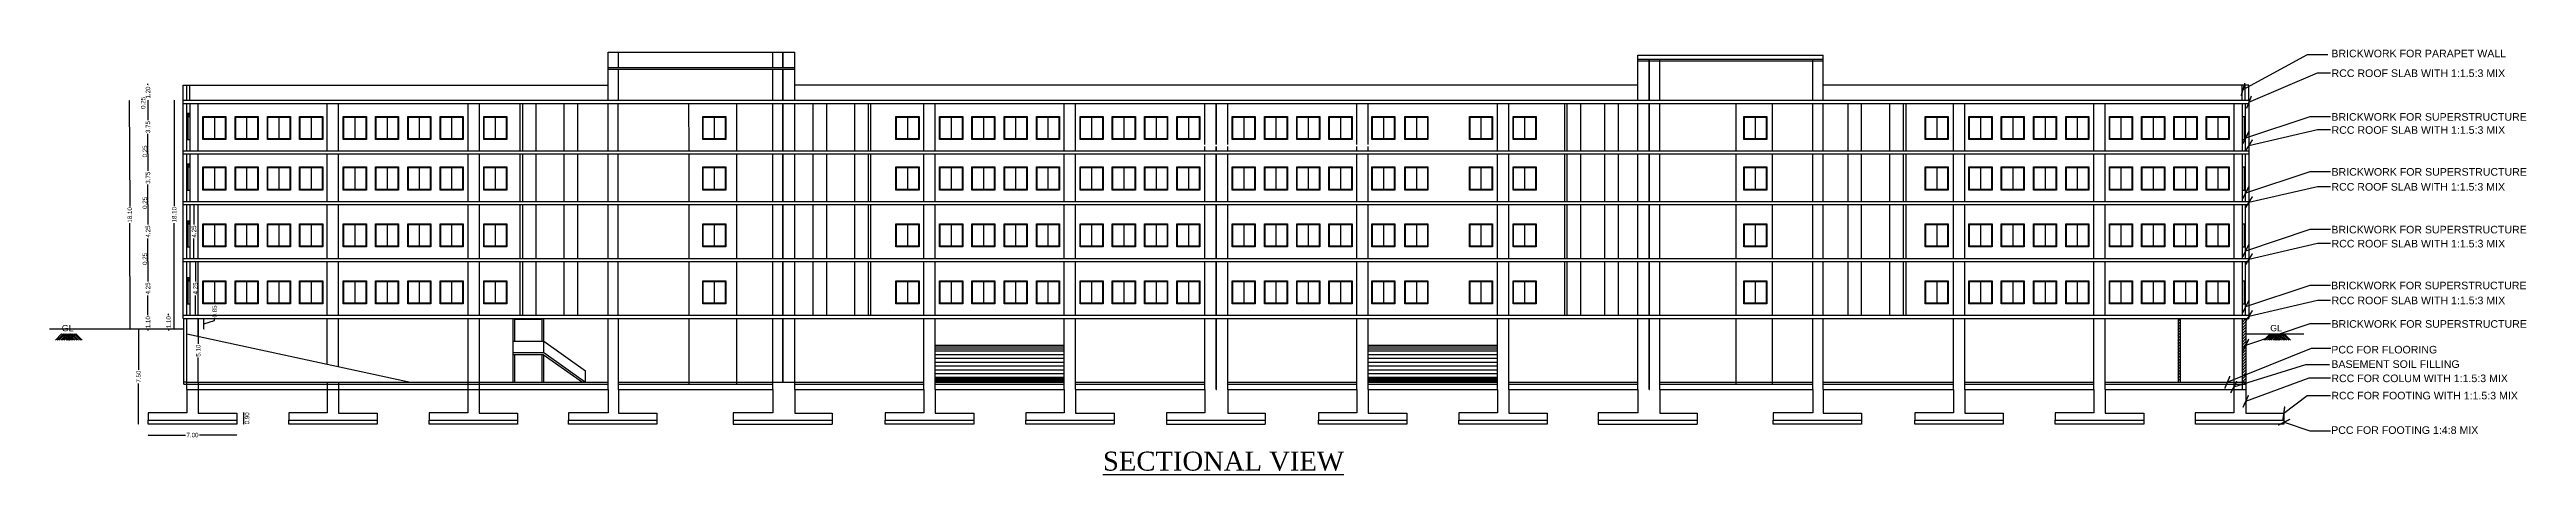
# Model space of a CAD drawing. Header units: metres. Extents: x 3229 to 14086, y -2906 to 1156.
# Drawn here: x 13890 to 14086, y -2767.2 to -2733.6 of the extents above; entities that cross this region are included whole.
import ezdxf

# ---------------------------------------------------------------- set-up
doc = ezdxf.new("R2010")
doc.units = ezdxf.units.M
doc.header["$MEASUREMENT"] = 0
for name, color, linetype in [('0 @ 1', 7, 'Continuous'), ('BLK_1_FLR_0_REGULAR_ROOM', 3, 'Continuous'), ('BLK_1_FLR_1_REGULAR_ROOM', 3, 'Continuous'), ('BLK_1_HT_OF_BLDG', 5, 'Continuous'), ('BLK_1_LVL_-1_BSMNT_FOOT_PRINT', 1, 'Continuous'), ('BLK_1_PLINTH_HEIGHT', 7, 'Continuous')]:
    doc.layers.add(name, color=color, linetype=linetype)
doc.styles.add('arial', font='arial.ttf', dxfattribs={"height": 0.35})
doc.styles.add('i', font='romantic.ttf')
doc.styles.get("Standard").update_dxf_attribs({"font": 'arial.ttf'})
doc.dimstyles.get("Standard").update_dxf_attribs({"dimtxt": 0.3, "dimasz": 0.2, "dimexe": 0.1, "dimexo": 0.3, "dimgap": 0.09, "dimtad": 1, "dimzin": 0, "dimdsep": 46, "dimtxsty": 'Standard', "dimblk": 'ARCHTICK', "dimcen": 0.09, "dimdle": 0.1, "dimadec": 0, "dimazin": 0, "dimtfac": 1, "dimtofl": 0, "dimtmove": 2, "dimatfit": 0, "dimldrblk": 'ARCHTICK', "dimfxl": 0, "dimtolj": 1, "dimtzin": 0, "dimarcsym": 0})
doc.dimstyles.new('Standard3', dxfattribs={"dimtxt": 0.35, "dimasz": 0.1, "dimexe": 0.18, "dimexo": 0.0625, "dimgap": 0.09, "dimtad": 0, "dimzin": 0, "dimdsep": 46, "dimtxsty": 'arial', "dimblk": 'ARCHTICK', "dimcen": 0.09, "dimse1": 1, "dimse2": 1, "dimadec": 0, "dimazin": 0, "dimtfac": 1, "dimtofl": 0, "dimtmove": 1, "dimatfit": 3, "dimfxl": 0, "dimtolj": 1, "dimtzin": 0, "dimarcsym": 0})

msp = doc.modelspace()

# ---------------------------------------------------------------- texts
at = {"color": 0, "style": 'i'}
msp.add_text('%%USECTIONAL VIEW', height=1.5, dxfattribs=at).set_placement((13973.389, -2766.91))
at = {"color": 0, "char_height": 0.6, "attachment_point": 1}
for s, width, insert in [('BRICKWORK FOR PARAPET WALL', 19.39534, (14070.584, -2733.642)), ('RCC ROOF SLAB WITH 1:1.5:3 MIX', 14.2685, (14070.598, -2735.2)), ('BRICKWORK FOR SUPERSTRUCTURE', 19.39534, (14070.584, -2738.653)), ('RCC ROOF SLAB WITH 1:1.5:3 MIX', 14.2685, (14070.598, -2739.69)), ('BRICKWORK FOR SUPERSTRUCTURE', 19.39534, (14070.597, -2742.999)), ('RCC ROOF SLAB WITH 1:1.5:3 MIX', 14.2685, (14070.588, -2744.18)), ('BRICKWORK FOR SUPERSTRUCTURE', 19.39534, (14070.584, -2747.562)), ('RCC ROOF SLAB WITH 1:1.5:3 MIX', 14.2685, (14070.598, -2748.67)), ('BRICKWORK FOR SUPERSTRUCTURE', 19.39534, (14070.568, -2751.978)), ('RCC ROOF SLAB WITH 1:1.5:3 MIX', 14.2685, (14070.6, -2753.16)), ('BRICKWORK FOR SUPERSTRUCTURE', 19.39534, (14070.598, -2755.019)), ('PCC FOR FLOORING', 11.0346, (14070.58, -2757.049)), ('RCC FOR COLUM WITH 1:1.5:3 MIX', 15.29359, (14070.584, -2759.317)), ('BASEMENT SOIL FILLING', 12.0616, (14070.584, -2758.191)), ('RCC FOR FOOTING WITH 1:1.5:3 MIX', 17.3094, (14070.582, -2760.68)), ('PCC FOR FOOTING 1:4:8 MIX', 15.59959, (14070.57, -2763.409))]:
    msp.add_mtext_dynamic_manual_height_columns(s, width=width, gutter_width=4.253, heights=[0], dxfattribs=dict(at, insert=insert))

# ---------------------------------------------------------------- blocks, each defined once
blk = doc.blocks.new('GL')
at = {"ltscale": 0.2}
for p, q in [((10818685.39, -1728572.5), (10818684.9, -1728573)), ((10818685.53, -1728572.5), (10818685.04, -1728573)), ((10818685.67, -1728572.5), (10818685.18, -1728573)), ((10818685.81, -1728572.5), (10818685.32, -1728573)), ((10818685.39, -1728572.5), (10818685.88, -1728573)), ((10818685.95, -1728572.5), (10818685.46, -1728573)), ((10818685.53, -1728572.5), (10818686.02, -1728573)), ((10818686.09, -1728572.5), (10818685.6, -1728573)), ((10818685.67, -1728572.5), (10818686.16, -1728573)), ((10818686.23, -1728572.5), (10818685.74, -1728573)), ((10818685.81, -1728572.5), (10818686.3, -1728573)), ((10818686.37, -1728572.5), (10818685.88, -1728573)), ((10818685.95, -1728572.5), (10818686.44, -1728573)), ((10818686.51, -1728572.5), (10818686.02, -1728573)), ((10818686.09, -1728572.5), (10818686.58, -1728573)), ((10818686.23, -1728572.5), (10818686.72, -1728573)), ((10818686.37, -1728572.5), (10818686.87, -1728573)), ((10818686.51, -1728572.5), (10818687.01, -1728573))]:
    blk.add_line(p, q, dxfattribs=at)
at = {"ltscale": 0.2, "insert": (10818685.4, -1728571.79), "char_height": 0.5, "attachment_point": 1}
blk.add_mtext_dynamic_manual_height_columns('GL', width=6.2341, gutter_width=15, heights=[1.61], dxfattribs=at)
blk = doc.blocks.new('_ArchTick')
at = {"color": 0, "linetype": 'ByBlock', "const_width": 0.15}
blk.add_lwpolyline([(-0.5, -0.5), (0.5, 0.5)], dxfattribs=at)
blk = doc.blocks.new('*D43')
at = {"color": 0, "lineweight": -2}
for p, q in [((13897.83, -2754.63), (13897.83, -2754.53)), ((13897.83, -2755.73), (13897.83, -2755.83))]:
    blk.add_line(p, q, dxfattribs=at)
at = {"layer": 'DefPoints', "color": 0}
for p in [(13897.83, -2754.63), (13900.67, -2754.63), (13900.67, -2755.73)]:
    blk.add_point(p, dxfattribs=at)
at = {"color": 0, "lineweight": -2, "xscale": 0.1, "yscale": 0.1, "zscale": 0.1}
for p, rotation in [((13897.83, -2754.63), 270), ((13897.83, -2755.73), 90)]:
    blk.add_blockref('_ArchTick', p, dxfattribs=dict(at, rotation=rotation))
at = {"color": 0, "insert": (13897.83, -2755.18), "char_height": 0.35, "attachment_point": 5, "rotation": 90, "style": 'arial'}
blk.add_mtext('\\A1;1.10', dxfattribs=at)
blk = doc.blocks.new('*D44')
at = {"color": 0, "lineweight": -2}
for p, q in [((13897.83, -2750.38), (13897.83, -2751.95)), ((13897.83, -2754.63), (13897.83, -2753.06))]:
    blk.add_line(p, q, dxfattribs=at)
at = {"layer": 'DefPoints', "color": 0}
for p in [(13900.6, -2750.38), (13897.83, -2754.63), (13900.6, -2754.63)]:
    blk.add_point(p, dxfattribs=at)
at = {"color": 0, "lineweight": -2, "xscale": 0.1, "yscale": 0.1, "zscale": 0.1}
for p, rotation in [((13897.83, -2750.38), 90), ((13897.83, -2754.63), 270)]:
    blk.add_blockref('_ArchTick', p, dxfattribs=dict(at, rotation=rotation))
at = {"color": 0, "insert": (13897.83, -2752.51), "char_height": 0.35, "attachment_point": 5, "rotation": 90, "style": 'arial'}
blk.add_mtext('\\A1;4.25', dxfattribs=at)
blk = doc.blocks.new('*D45')
at = {"color": 0, "lineweight": -2}
blk.add_line((13897.83, -2750.38), (13897.83, -2750.13), dxfattribs=at)
at = {"layer": 'DefPoints', "color": 0}
for p in [(13897.83, -2750.13), (13900.6, -2750.13), (13900.6, -2750.38)]:
    blk.add_point(p, dxfattribs=at)
at = {"color": 0, "lineweight": -2, "xscale": 0.1, "yscale": 0.1, "zscale": 0.1}
for p, rotation in [((13897.83, -2750.13), 90), ((13897.83, -2750.38), 270)]:
    blk.add_blockref('_ArchTick', p, dxfattribs=dict(at, rotation=rotation))
at = {"color": 0, "insert": (13897.58, -2750.18), "char_height": 0.35, "attachment_point": 5, "rotation": 90, "style": 'arial'}
blk.add_mtext('\\A1;0.25', dxfattribs=at)
blk = doc.blocks.new('*D46')
at = {"color": 0, "lineweight": -2}
for p, q in [((13897.83, -2745.88), (13897.83, -2747.45)), ((13897.83, -2750.13), (13897.83, -2748.56))]:
    blk.add_line(p, q, dxfattribs=at)
at = {"layer": 'DefPoints', "color": 0}
for p in [(13897.83, -2745.88), (13900.6, -2745.88), (13900.6, -2750.13)]:
    blk.add_point(p, dxfattribs=at)
at = {"color": 0, "lineweight": -2, "xscale": 0.1, "yscale": 0.1, "zscale": 0.1}
for p, rotation in [((13897.83, -2745.88), 90), ((13897.83, -2750.13), 270)]:
    blk.add_blockref('_ArchTick', p, dxfattribs=dict(at, rotation=rotation))
at = {"color": 0, "insert": (13897.83, -2748.01), "char_height": 0.35, "attachment_point": 5, "rotation": 90, "style": 'arial'}
blk.add_mtext('\\A1;4.25', dxfattribs=at)
blk = doc.blocks.new('*D47')
at = {"color": 0, "lineweight": -2}
blk.add_line((13897.83, -2745.88), (13897.83, -2745.63), dxfattribs=at)
at = {"layer": 'DefPoints', "color": 0}
for p in [(13897.83, -2745.63), (13900.6, -2745.63), (13900.6, -2745.88)]:
    blk.add_point(p, dxfattribs=at)
at = {"color": 0, "lineweight": -2, "xscale": 0.1, "yscale": 0.1, "zscale": 0.1}
for p, rotation in [((13897.83, -2745.63), 90), ((13897.83, -2745.88), 270)]:
    blk.add_blockref('_ArchTick', p, dxfattribs=dict(at, rotation=rotation))
at = {"color": 0, "insert": (13897.58, -2745.75), "char_height": 0.35, "attachment_point": 5, "rotation": 90, "style": 'arial'}
blk.add_mtext('\\A1;0.25', dxfattribs=at)
blk = doc.blocks.new('*D48')
at = {"color": 0, "lineweight": -2}
for p, q in [((13897.83, -2741.88), (13897.83, -2743.21)), ((13897.83, -2745.63), (13897.83, -2744.3))]:
    blk.add_line(p, q, dxfattribs=at)
at = {"layer": 'DefPoints', "color": 0}
for p in [(13897.83, -2741.88), (13901.8, -2741.88), (13901.8, -2745.63)]:
    blk.add_point(p, dxfattribs=at)
at = {"color": 0, "lineweight": -2, "xscale": 0.1, "yscale": 0.1, "zscale": 0.1}
for p, rotation in [((13897.83, -2741.88), 90), ((13897.83, -2745.63), 270)]:
    blk.add_blockref('_ArchTick', p, dxfattribs=dict(at, rotation=rotation))
at = {"color": 0, "insert": (13897.83, -2743.76), "char_height": 0.35, "attachment_point": 5, "rotation": 90, "style": 'arial'}
blk.add_mtext('\\A1;3.75', dxfattribs=at)
blk = doc.blocks.new('*D49')
at = {"color": 0, "lineweight": -2}
blk.add_line((13897.83, -2741.88), (13897.83, -2741.63), dxfattribs=at)
at = {"layer": 'DefPoints', "color": 0}
for p in [(13897.83, -2741.63), (13900.9, -2741.63), (13900.9, -2741.88)]:
    blk.add_point(p, dxfattribs=at)
at = {"color": 0, "lineweight": -2, "xscale": 0.1, "yscale": 0.1, "zscale": 0.1}
for p, rotation in [((13897.83, -2741.63), 90), ((13897.83, -2741.88), 270)]:
    blk.add_blockref('_ArchTick', p, dxfattribs=dict(at, rotation=rotation))
at = {"color": 0, "insert": (13897.58, -2741.68), "char_height": 0.35, "attachment_point": 5, "rotation": 90, "style": 'arial'}
blk.add_mtext('\\A1;0.25', dxfattribs=at)
blk = doc.blocks.new('*D50')
at = {"color": 0, "lineweight": -2}
for p, q in [((13897.83, -2737.88), (13897.83, -2739.21)), ((13897.83, -2741.63), (13897.83, -2740.3))]:
    blk.add_line(p, q, dxfattribs=at)
at = {"layer": 'DefPoints', "color": 0}
for p in [(13897.83, -2737.88), (13900.6, -2737.88), (13900.6, -2741.63)]:
    blk.add_point(p, dxfattribs=at)
at = {"color": 0, "lineweight": -2, "xscale": 0.1, "yscale": 0.1, "zscale": 0.1}
for p, rotation in [((13897.83, -2737.88), 90), ((13897.83, -2741.63), 270)]:
    blk.add_blockref('_ArchTick', p, dxfattribs=dict(at, rotation=rotation))
at = {"color": 0, "insert": (13897.83, -2739.76), "char_height": 0.35, "attachment_point": 5, "rotation": 90, "style": 'arial'}
blk.add_mtext('\\A1;3.75', dxfattribs=at)
blk = doc.blocks.new('*D51')
at = {"color": 0, "lineweight": -2}
for p, q in [((13897.08, -2755.73), (13897.08, -2758.94)), ((13897.08, -2763.23), (13897.08, -2760.02))]:
    blk.add_line(p, q, dxfattribs=at)
at = {"layer": 'DefPoints', "color": 0}
for p in [(13900.67, -2755.73), (13897.08, -2763.23), (13900.67, -2763.23)]:
    blk.add_point(p, dxfattribs=at)
at = {"color": 0, "lineweight": -2, "xscale": 0.1, "yscale": 0.1, "zscale": 0.1}
for p, rotation in [((13897.08, -2755.73), 90), ((13897.08, -2763.23), 270)]:
    blk.add_blockref('_ArchTick', p, dxfattribs=dict(at, rotation=rotation))
at = {"color": 0, "insert": (13897.08, -2759.48), "char_height": 0.35, "attachment_point": 5, "rotation": 90, "style": 'arial'}
blk.add_mtext('\\A1;7.50', dxfattribs=at)
blk = doc.blocks.new('*D52')
at = {"color": 0, "lineweight": -2}
blk.add_line((13905.38, -2762.33), (13905.38, -2763.23), dxfattribs=at)
at = {"layer": 'DefPoints', "color": 0}
for p in [(13897.85, -2762.33), (13897.85, -2763.23), (13905.38, -2763.23)]:
    blk.add_point(p, dxfattribs=at)
at = {"color": 0, "lineweight": -2, "xscale": 0.1, "yscale": 0.1, "zscale": 0.1}
for p, rotation in [((13905.38, -2762.33), 90), ((13905.38, -2763.23), 270)]:
    blk.add_blockref('_ArchTick', p, dxfattribs=dict(at, rotation=rotation))
at = {"color": 0, "insert": (13905.67, -2762.78), "char_height": 0.35, "attachment_point": 5, "rotation": 90, "style": 'arial'}
blk.add_mtext('\\A1;0.90', dxfattribs=at)
blk = doc.blocks.new('*D53')
at = {"color": 0, "lineweight": -2}
for p, q in [((13897.85, -2764.1), (13900.81, -2764.1)), ((13904.85, -2764.1), (13901.9, -2764.1))]:
    blk.add_line(p, q, dxfattribs=at)
at = {"layer": 'DefPoints', "color": 0}
for p in [(13897.85, -2763.23), (13904.85, -2763.23), (13904.85, -2764.1)]:
    blk.add_point(p, dxfattribs=at)
at = {"color": 0, "lineweight": -2, "xscale": 0.1, "yscale": 0.1, "zscale": 0.1, "rotation": 180}
blk.add_blockref('_ArchTick', (13897.85, -2764.1), dxfattribs=at)
at = {"color": 0, "lineweight": -2, "xscale": 0.1, "yscale": 0.1, "zscale": 0.1}
blk.add_blockref('_ArchTick', (13904.85, -2764.1), dxfattribs=at)
at = {"color": 0, "insert": (13901.35, -2764.1), "char_height": 0.35, "attachment_point": 5, "style": 'arial'}
blk.add_mtext('\\A1;7.00', dxfattribs=at)
blk = doc.blocks.new('*D54')
at = {"color": 0, "lineweight": -2}
blk.add_line((13897.83, -2737.63), (13897.83, -2737.88), dxfattribs=at)
at = {"layer": 'DefPoints', "color": 0}
for p in [(13900.6, -2737.63), (13897.83, -2737.88), (13900.6, -2737.88)]:
    blk.add_point(p, dxfattribs=at)
at = {"color": 0, "lineweight": -2, "xscale": 0.1, "yscale": 0.1, "zscale": 0.1}
for p, rotation in [((13897.83, -2737.63), 90), ((13897.83, -2737.88), 270)]:
    blk.add_blockref('_ArchTick', p, dxfattribs=dict(at, rotation=rotation))
at = {"color": 0, "insert": (13897.45, -2737.85), "char_height": 0.35, "attachment_point": 5, "rotation": 90, "style": 'arial'}
blk.add_mtext('\\A1;0.25', dxfattribs=at)
blk = doc.blocks.new('*D55')
at = {"color": 0, "lineweight": -2}
for p, q in [((13897.83, -2736.43), (13897.83, -2736.33)), ((13897.83, -2737.63), (13897.83, -2737.73))]:
    blk.add_line(p, q, dxfattribs=at)
at = {"layer": 'DefPoints', "color": 0}
for p in [(13897.83, -2736.43), (13900.6, -2736.43), (13900.6, -2737.63)]:
    blk.add_point(p, dxfattribs=at)
at = {"color": 0, "lineweight": -2, "xscale": 0.1, "yscale": 0.1, "zscale": 0.1}
for p, rotation in [((13897.83, -2736.43), 270), ((13897.83, -2737.63), 90)]:
    blk.add_blockref('_ArchTick', p, dxfattribs=dict(at, rotation=rotation))
at = {"color": 0, "insert": (13897.83, -2737.03), "char_height": 0.35, "attachment_point": 5, "rotation": 90, "style": 'arial'}
blk.add_mtext('\\A1;1.20', dxfattribs=at)
blk = doc.blocks.new('*D56')
at = {"color": 0, "lineweight": -2}
for p, q in [((13896.35, -2737.65), (13896.39, -2746.03)), ((13896.42, -2755.75), (13896.39, -2747.36))]:
    blk.add_line(p, q, dxfattribs=at)
at = {"layer": 'DefPoints', "color": 0}
for p in [(13896.35, -2737.65), (13900.6, -2737.63), (13900.67, -2755.73)]:
    blk.add_point(p, dxfattribs=at)
at = {"color": 0, "lineweight": -2, "xscale": 0.1, "yscale": 0.1, "zscale": 0.1}
for p, rotation in [((13896.35, -2737.65), 90.22158548547073), ((13896.42, -2755.75), 270.2215854854707)]:
    blk.add_blockref('_ArchTick', p, dxfattribs=dict(at, rotation=rotation))
at = {"color": 0, "insert": (13896.39, -2746.7), "char_height": 0.35, "attachment_point": 5, "rotation": 90.2216, "style": 'arial'}
blk.add_mtext('\\A1;18.10', dxfattribs=at)
blk = doc.blocks.new('*D59')
at = {"layer": 'BLK_1_HT_OF_BLDG', "color": 0, "lineweight": -2}
for p, q in [((13899.91, -2737.63), (13899.91, -2746.02)), ((13899.91, -2755.73), (13899.91, -2747.35))]:
    blk.add_line(p, q, dxfattribs=at)
at = {"layer": 'DefPoints', "color": 0}
for p in [(13899.91, -2737.63), (13900.67, -2737.63), (13900.67, -2755.73)]:
    blk.add_point(p, dxfattribs=at)
at = {"layer": 'BLK_1_HT_OF_BLDG', "color": 0, "lineweight": -2, "xscale": 0.1, "yscale": 0.1, "zscale": 0.1}
for p, rotation in [((13899.91, -2737.63), 90), ((13899.91, -2755.73), 270)]:
    blk.add_blockref('_ArchTick', p, dxfattribs=dict(at, rotation=rotation))
at = {"layer": 'BLK_1_HT_OF_BLDG', "color": 0, "insert": (13899.91, -2746.68), "char_height": 0.35, "attachment_point": 5, "rotation": 90, "style": 'arial'}
blk.add_mtext('\\A1;18.10', dxfattribs=at)
blk = doc.blocks.new('*D60')
at = {"layer": 'BLK_1_PLINTH_HEIGHT', "color": 0, "lineweight": -2}
for p, q in [((13899.46, -2754.63), (13899.46, -2754.53)), ((13899.46, -2755.73), (13899.46, -2755.83))]:
    blk.add_line(p, q, dxfattribs=at)
at = {"layer": 'DefPoints', "color": 0}
for p in [(13899.46, -2754.63), (13900.67, -2754.63), (13900.67, -2755.73)]:
    blk.add_point(p, dxfattribs=at)
at = {"layer": 'BLK_1_PLINTH_HEIGHT', "color": 0, "lineweight": -2, "xscale": 0.1, "yscale": 0.1, "zscale": 0.1}
for p, rotation in [((13899.46, -2754.63), 270), ((13899.46, -2755.73), 90)]:
    blk.add_blockref('_ArchTick', p, dxfattribs=dict(at, rotation=rotation))
at = {"layer": 'BLK_1_PLINTH_HEIGHT', "color": 0, "insert": (13899.46, -2755.18), "char_height": 0.35, "attachment_point": 5, "rotation": 90, "style": 'arial'}
blk.add_mtext('\\A1;1.10', dxfattribs=at)
blk = doc.blocks.new('*D61')
at = {"layer": 'BLK_1_LVL_-1_BSMNT_FOOT_PRINT', "color": 0, "lineweight": -2}
for p, q in [((13902.25, -2755.73), (13902.25, -2754.88)), ((13902.25, -2755.31), (13903.1, -2755.05)), ((13903.1, -2755.05), (13903.1, -2754.87))]:
    blk.add_line(p, q, dxfattribs=at)
at = {"layer": 'DefPoints', "color": 0}
for p in [(13900.67, -2754.88), (13902.25, -2754.88), (13900.67, -2755.73)]:
    blk.add_point(p, dxfattribs=at)
at = {"layer": 'BLK_1_LVL_-1_BSMNT_FOOT_PRINT', "color": 0, "lineweight": -2, "xscale": 0.1, "yscale": 0.1, "zscale": 0.1}
for p, rotation in [((13902.25, -2754.88), 90), ((13902.25, -2755.73), 270)]:
    blk.add_blockref('_ArchTick', p, dxfattribs=dict(at, rotation=rotation))
at = {"layer": 'BLK_1_LVL_-1_BSMNT_FOOT_PRINT', "color": 0, "insert": (13903.1, -2754.33), "char_height": 0.35, "attachment_point": 5, "rotation": 90, "style": 'arial'}
blk.add_mtext('\\A1;0.85', dxfattribs=at)
blk = doc.blocks.new('*D62')
at = {"layer": 'BLK_1_LVL_-1_BSMNT_FOOT_PRINT', "color": 0, "lineweight": -2}
for p, q in [((13901.81, -2754.88), (13901.81, -2756.89)), ((13901.81, -2759.98), (13901.81, -2757.98))]:
    blk.add_line(p, q, dxfattribs=at)
at = {"layer": 'DefPoints', "color": 0}
for p in [(13901.8, -2754.88), (13901.8, -2759.98), (13901.81, -2759.98)]:
    blk.add_point(p, dxfattribs=at)
at = {"layer": 'BLK_1_LVL_-1_BSMNT_FOOT_PRINT', "color": 0, "lineweight": -2, "xscale": 0.1, "yscale": 0.1, "zscale": 0.1}
for p, rotation in [((13901.81, -2754.88), 90), ((13901.81, -2759.98), 270)]:
    blk.add_blockref('_ArchTick', p, dxfattribs=dict(at, rotation=rotation))
at = {"layer": 'BLK_1_LVL_-1_BSMNT_FOOT_PRINT', "color": 0, "insert": (13901.81, -2757.43), "char_height": 0.35, "attachment_point": 5, "rotation": 90, "style": 'arial'}
blk.add_mtext('\\A1;5.10', dxfattribs=at)
blk = doc.blocks.new('*D137')
at = {"layer": 'BLK_1_FLR_0_REGULAR_ROOM', "color": 0, "lineweight": -2}
for p, q in [((13901.58, -2750.38), (13901.58, -2751.95)), ((13901.58, -2754.63), (13901.58, -2753.06))]:
    blk.add_line(p, q, dxfattribs=at)
at = {"layer": 'DefPoints', "color": 0}
for p in [(13901.8, -2750.38), (13901.58, -2754.63), (13901.8, -2754.63)]:
    blk.add_point(p, dxfattribs=at)
at = {"layer": 'BLK_1_FLR_0_REGULAR_ROOM', "color": 0, "lineweight": -2, "xscale": 0.1, "yscale": 0.1, "zscale": 0.1}
for p, rotation in [((13901.58, -2750.38), 90), ((13901.58, -2754.63), 270)]:
    blk.add_blockref('_ArchTick', p, dxfattribs=dict(at, rotation=rotation))
at = {"layer": 'BLK_1_FLR_0_REGULAR_ROOM', "color": 0, "insert": (13901.58, -2752.51), "char_height": 0.35, "attachment_point": 5, "rotation": 90, "style": 'arial'}
blk.add_mtext('\\A1;4.25', dxfattribs=at)
blk = doc.blocks.new('*D138')
at = {"layer": 'BLK_1_FLR_1_REGULAR_ROOM', "color": 0, "lineweight": -2}
for p, q in [((13901.47, -2745.88), (13901.47, -2747.45)), ((13901.47, -2750.13), (13901.47, -2748.56))]:
    blk.add_line(p, q, dxfattribs=at)
at = {"layer": 'DefPoints', "color": 0}
for p in [(13901.8, -2745.88), (13901.47, -2750.13), (13901.8, -2750.13)]:
    blk.add_point(p, dxfattribs=at)
at = {"layer": 'BLK_1_FLR_1_REGULAR_ROOM', "color": 0, "lineweight": -2, "xscale": 0.1, "yscale": 0.1, "zscale": 0.1}
for p, rotation in [((13901.47, -2745.88), 90), ((13901.47, -2750.13), 270)]:
    blk.add_blockref('_ArchTick', p, dxfattribs=dict(at, rotation=rotation))
at = {"layer": 'BLK_1_FLR_1_REGULAR_ROOM', "color": 0, "insert": (13901.47, -2748.01), "char_height": 0.35, "attachment_point": 5, "rotation": 90, "style": 'arial'}
blk.add_mtext('\\A1;4.25', dxfattribs=at)

# ---------------------------------------------------------------- dimensions: what is measured, and where the dimension line sits
at = {"color": 3}
for p1, p2, distance, override, picture, middle in [((13900.674, -2755.732), (13900.604, -2737.632), 4.251, {"dimtxt": 0.5, "dimfxl": 0.18, "dimfxlon": 1, "dimarcsym": 1}, '*D56', (13896.388, -2746.698)), ((13900.604, -2737.632), (13900.604, -2736.432), 2.778, {"dimfxl": 0.18, "dimfxlon": 1, "dimarcsym": 1}, '*D55', (13897.826, -2737.032)), ((13900.604, -2741.632), (13900.604, -2737.882), 2.778, {"dimfxl": 0.18, "dimfxlon": 1, "dimarcsym": 1}, '*D50', (13897.826, -2739.757)), ((13901.804, -2745.632), (13901.804, -2741.882), 3.978, {"dimfxl": 0.18, "dimfxlon": 1, "dimarcsym": 1}, '*D48', (13897.826, -2743.757)), ((13900.604, -2750.132), (13900.604, -2745.882), 2.778, {"dimfxl": 0.18, "dimfxlon": 1, "dimarcsym": 1}, '*D46', (13897.826, -2748.007)), ((13900.604, -2750.382), (13900.604, -2754.632), -2.778, {"dimfxl": 0.18, "dimfxlon": 1, "dimarcsym": 1}, '*D44', (13897.826, -2752.507)), ((13900.674, -2755.732), (13900.674, -2754.632), 2.848, {"dimfxl": 0.18, "dimfxlon": 1, "dimarcsym": 1}, '*D43', (13897.826, -2755.182)), ((13900.674, -2755.732), (13900.674, -2763.232), -3.592, {"dimfxl": 0.18, "dimfxlon": 1, "dimarcsym": 1}, '*D51', (13897.082, -2759.482)), ((13897.854, -2763.232), (13904.854, -2763.232), -0.863, {"dimfxl": 0.18, "dimfxlon": 1, "dimarcsym": 1}, '*D53', (13901.354, -2764.095))]:
    dim = msp.add_aligned_dim(p1=p1, p2=p2, distance=distance, dimstyle='Standard3', override=override, dxfattribs=at)
    dim.commit()
    dim.dimension.update_dxf_attribs({"geometry": picture, "text_midpoint": middle})
for base, p1, p2, angle, picture, middle in [((13897.826, -2737.882), (13900.604, -2737.632), (13900.604, -2737.882), 270, '*D54', (13897.452, -2737.853)), ((13897.826, -2741.632), (13900.904, -2741.882), (13900.904, -2741.632), 90, '*D49', (13897.579, -2741.683)), ((13897.826, -2745.632), (13900.604, -2745.882), (13900.604, -2745.632), 90, '*D47', (13897.579, -2745.754)), ((13897.826, -2750.132), (13900.604, -2750.382), (13900.604, -2750.132), 90, '*D45', (13897.579, -2750.183)), ((13905.381, -2763.232), (13897.854, -2762.332), (13897.854, -2763.232), 270, '*D52', (13905.673, -2762.782))]:
    dim = msp.add_linear_dim(base=base, p1=p1, p2=p2, angle=angle, dimstyle='Standard3', override={"dimfxl": 0.18, "dimfxlon": 1, "dimarcsym": 1}, dxfattribs=at)
    dim.commit()
    dim.dimension.update_dxf_attribs({"geometry": picture, "text_midpoint": middle, "dimtype": 161})
at = {"layer": 'BLK_1_FLR_0_REGULAR_ROOM'}
dim = msp.add_aligned_dim(p1=(13901.804, -2750.382), p2=(13901.804, -2754.632), distance=-0.224, dimstyle='Standard3', override={"dimfxl": 0.18, "dimfxlon": 1, "dimarcsym": 1}, dxfattribs=at)
dim.commit()
dim.dimension.update_dxf_attribs({"geometry": '*D137', "text_midpoint": (13901.58, -2752.507)})
at = {"layer": 'BLK_1_FLR_1_REGULAR_ROOM'}
dim = msp.add_aligned_dim(p1=(13901.804, -2745.882), p2=(13901.804, -2750.132), distance=-0.337, dimstyle='Standard3', override={"dimfxl": 0.18, "dimfxlon": 1, "dimarcsym": 1}, dxfattribs=at)
dim.commit()
dim.dimension.update_dxf_attribs({"geometry": '*D138', "text_midpoint": (13901.468, -2748.007)})
at = {"layer": 'BLK_1_HT_OF_BLDG'}
dim = msp.add_aligned_dim(p1=(13900.674, -2755.732), p2=(13900.674, -2737.632), distance=0.76, dimstyle='Standard3', override={"dimfxl": 0.18, "dimfxlon": 1, "dimarcsym": 1}, dxfattribs=at)
dim.commit()
dim.dimension.update_dxf_attribs({"geometry": '*D59', "text_midpoint": (13899.914, -2746.682)})
at = {"layer": 'BLK_1_LVL_-1_BSMNT_FOOT_PRINT', "color": 2}
dim = msp.add_aligned_dim(p1=(13900.674, -2755.732), p2=(13900.674, -2754.882), distance=-1.572, dimstyle='Standard3', override={"dimfxl": 0.18, "dimfxlon": 1, "dimarcsym": 1}, dxfattribs=at)
dim.commit()
dim.dimension.update_dxf_attribs({"geometry": '*D61', "text_midpoint": (13903.097, -2754.782)})
at = {"layer": 'BLK_1_LVL_-1_BSMNT_FOOT_PRINT', "color": 1}
dim = msp.add_aligned_dim(p1=(13901.804, -2754.882), p2=(13901.804, -2759.982), distance=0.008, dimstyle='Standard3', override={"dimfxl": 0.18, "dimfxlon": 1, "dimarcsym": 1}, dxfattribs=at)
dim.commit()
dim.dimension.update_dxf_attribs({"geometry": '*D62', "text_midpoint": (13901.813, -2757.432)})
at = {"layer": 'BLK_1_PLINTH_HEIGHT'}
dim = msp.add_aligned_dim(p1=(13900.674, -2755.732), p2=(13900.674, -2754.632), distance=1.215, dimstyle='Standard3', override={"dimfxl": 0.18, "dimfxlon": 1, "dimarcsym": 1}, dxfattribs=at)
dim.commit()
dim.dimension.update_dxf_attribs({"geometry": '*D60', "text_midpoint": (13899.459, -2755.182)})

# ---------------------------------------------------------------- hatches: boundary and pattern name
at = {"ltscale": 0.2}
h = msp.add_hatch(dxfattribs=at)
h.set_pattern_fill('AR-CONC', color=0, scale=0.0115)
h.set_pattern_definition([(50, (-0.011634, 12.995864), (0.082484921, -0.00721649552), [0.008625, -0.094875]), (355, (-0.01163, 12.99586), (-0.01595640337, 0.0865020954), [0.0069, -0.0759]), (100.45144446, (-0.00476, 12.99526), (0.06652851737, 0.07928559896), [0.0073301221, -0.0806313429]), (46.1842, (-0.01163, 13.01886), (0.122732753, -0.0190347173), [0.0129375, -0.1423125]), (96.6356355, (-0.00141, 13.01728), (0.1074861238, 0.1120236391), [0.0109951893, -0.1209470824]), (351.184164, (-0.01163, 13.01886), (0.1074861237, 0.112023639), [0.01035, -0.1138500001]), (21, (-0.000134, 13.013114), (0.068644311, -0.04630117243), [0.008625, -0.094875]), (326, (-0.00013, 13.01311), (0.02798126317, 0.0833922552), [0.0069, -0.0759]), (71.45144474, (0.00559, 13.009255), (0.09662557332, 0.03709108257), [0.00733012185, -0.0806313429]), (37.5, (-0.011634, 12.995864), (0.00139838336, 0.03828279319), [0, -0.07498, 0, -0.07705, 0, -0.0761875]), (7.5, (-0.011634, 12.995864), (0.0302529968, 0.04535734687), [0, -0.04393, 0, -0.073255, 0, -0.0290375]), (327.5, (-0.03728, 12.995864), (0.06138958016, -0.00259381025), [0, -0.02875, 0, -0.0897, 0, -0.119025]), (317.5, (-0.04878, 12.995864), (0.06706640947, 0.01151207297), [0, -0.037375, 0, -0.05957, 0, -0.084525])])
h.paths.add_polyline_path([(13901.123, -2738.686), (13900.893, -2738.686), (13900.893, -2738.916), (13901.123, -2738.916)])
h = msp.add_hatch(dxfattribs=at)
h.set_pattern_fill('AR-CONC', color=0, scale=0.0115)
h.set_pattern_definition([(50, (-0.011634, 8.995864), (0.082484921, -0.00721649552), [0.008625, -0.094875]), (355, (-0.01163, 8.99586), (-0.01595640337, 0.0865020954), [0.0069, -0.0759]), (100.45144446, (-0.00476, 8.99526), (0.06652851737, 0.07928559896), [0.0073301221, -0.0806313429]), (46.1842, (-0.01163, 9.01886), (0.122732753, -0.0190347173), [0.0129375, -0.1423125]), (96.6356355, (-0.00141, 9.01728), (0.1074861238, 0.1120236391), [0.0109951893, -0.1209470824]), (351.184164, (-0.01163, 9.01886), (0.1074861237, 0.112023639), [0.01035, -0.1138500001]), (21, (-0.000134, 9.013114), (0.068644311, -0.04630117243), [0.008625, -0.094875]), (326, (-0.00013, 9.01311), (0.02798126317, 0.0833922552), [0.0069, -0.0759]), (71.45144474, (0.00559, 9.009255), (0.09662557332, 0.03709108257), [0.00733012185, -0.0806313429]), (37.5, (-0.011634, 8.995864), (0.00139838336, 0.03828279319), [0, -0.07498, 0, -0.07705, 0, -0.0761875]), (7.5, (-0.011634, 8.995864), (0.0302529968, 0.04535734687), [0, -0.04393, 0, -0.073255, 0, -0.0290375]), (327.5, (-0.03728, 8.995864), (0.06138958016, -0.00259381025), [0, -0.02875, 0, -0.0897, 0, -0.119025]), (317.5, (-0.04878, 8.995864), (0.06706640947, 0.01151207297), [0, -0.037375, 0, -0.05957, 0, -0.084525])])
h.paths.add_polyline_path([(13901.123, -2742.686), (13900.893, -2742.686), (13900.893, -2742.916), (13901.123, -2742.916)])
h = msp.add_hatch(dxfattribs=at)
h.set_pattern_fill('AR-CONC', color=0, scale=0.0115)
h.set_pattern_definition([(50, (-0.011634, 4.495864), (0.082484921, -0.00721649552), [0.008625, -0.094875]), (355, (-0.01163, 4.49586), (-0.01595640337, 0.0865020954), [0.0069, -0.0759]), (100.45144446, (-0.00476, 4.49526), (0.06652851737, 0.07928559896), [0.0073301221, -0.0806313429]), (46.1842, (-0.01163, 4.51886), (0.122732753, -0.0190347173), [0.0129375, -0.1423125]), (96.6356355, (-0.00141, 4.51728), (0.1074861238, 0.1120236391), [0.0109951893, -0.1209470824]), (351.184164, (-0.01163, 4.51886), (0.1074861237, 0.112023639), [0.01035, -0.1138500001]), (21, (-0.000134, 4.513114), (0.068644311, -0.04630117243), [0.008625, -0.094875]), (326, (-0.00013, 4.51311), (0.02798126317, 0.0833922552), [0.0069, -0.0759]), (71.45144474, (0.00559, 4.509255), (0.09662557332, 0.03709108257), [0.00733012185, -0.0806313429]), (37.5, (-0.011634, 4.495864), (0.00139838336, 0.03828279319), [0, -0.07498, 0, -0.07705, 0, -0.0761875]), (7.5, (-0.011634, 4.495864), (0.0302529968, 0.04535734687), [0, -0.04393, 0, -0.073255, 0, -0.0290375]), (327.5, (-0.03728, 4.495864), (0.06138958016, -0.00259381025), [0, -0.02875, 0, -0.0897, 0, -0.119025]), (317.5, (-0.04878, 4.495864), (0.06706640947, 0.01151207297), [0, -0.037375, 0, -0.05957, 0, -0.084525])])
h.paths.add_polyline_path([(13901.123, -2747.186), (13900.893, -2747.186), (13900.893, -2747.416), (13901.123, -2747.416)])
h = msp.add_hatch(dxfattribs=at)
h.set_pattern_fill('AR-CONC', color=0, scale=0.0115)
h.set_pattern_definition([(50, (-0.011634, 4.495864), (0.082484921, -0.00721649552), [0.008625, -0.094875]), (355, (-0.01163, 4.49586), (-0.01595640337, 0.0865020954), [0.0069, -0.0759]), (100.45144446, (-0.00476, 4.49526), (0.06652851737, 0.07928559896), [0.0073301221, -0.0806313429]), (46.1842, (-0.01163, 4.51886), (0.122732753, -0.0190347173), [0.0129375, -0.1423125]), (96.6356355, (-0.00141, 4.51728), (0.1074861238, 0.1120236391), [0.0109951893, -0.1209470824]), (351.184164, (-0.01163, 4.51886), (0.1074861237, 0.112023639), [0.01035, -0.1138500001]), (21, (-0.000134, 4.513114), (0.068644311, -0.04630117243), [0.008625, -0.094875]), (326, (-0.00013, 4.51311), (0.02798126317, 0.0833922552), [0.0069, -0.0759]), (71.45144474, (0.00559, 4.509255), (0.09662557332, 0.03709108257), [0.00733012185, -0.0806313429]), (37.5, (-0.011634, 4.495864), (0.00139838336, 0.03828279319), [0, -0.07498, 0, -0.07705, 0, -0.0761875]), (7.5, (-0.011634, 4.495864), (0.0302529968, 0.04535734687), [0, -0.04393, 0, -0.073255, 0, -0.0290375]), (327.5, (-0.03728, 4.495864), (0.06138958016, -0.00259381025), [0, -0.02875, 0, -0.0897, 0, -0.119025]), (317.5, (-0.04878, 4.495864), (0.06706640947, 0.01151207297), [0, -0.037375, 0, -0.05957, 0, -0.084525])])
h.paths.add_polyline_path([(13901.123, -2747.186), (13900.893, -2747.186), (13900.893, -2747.416), (13901.123, -2747.416)])
h = msp.add_hatch(dxfattribs=at)
h.set_pattern_fill('AR-CONC', color=0, scale=0.0115)
h.set_pattern_definition([(50, (-0.011634, -0.004136), (0.082484921, -0.00721649552), [0.008625, -0.094875]), (355, (-0.01163, -0.00414), (-0.01595640337, 0.0865020954), [0.0069, -0.0759]), (100.45144446, (-0.00476, -0.00474), (0.06652851737, 0.07928559896), [0.0073301221, -0.0806313429]), (46.1842, (-0.01163, 0.01886), (0.122732753, -0.0190347173), [0.0129375, -0.1423125]), (96.6356355, (-0.00141, 0.01728), (0.1074861238, 0.1120236391), [0.0109951893, -0.1209470824]), (351.184164, (-0.01163, 0.01886), (0.1074861237, 0.112023639), [0.01035, -0.1138500001]), (21, (-0.000134, 0.013114), (0.068644311, -0.04630117243), [0.008625, -0.094875]), (326, (-0.00013, 0.01311), (0.02798126317, 0.0833922552), [0.0069, -0.0759]), (71.45144474, (0.00559, 0.009255), (0.09662557332, 0.03709108257), [0.00733012185, -0.0806313429]), (37.5, (-0.011634, -0.004136), (0.00139838336, 0.03828279319), [0, -0.07498, 0, -0.07705, 0, -0.0761875]), (7.5, (-0.011634, -0.004136), (0.0302529968, 0.04535734687), [0, -0.04393, 0, -0.073255, 0, -0.0290375]), (327.5, (-0.03728, -0.004136), (0.06138958016, -0.00259381025), [0, -0.02875, 0, -0.0897, 0, -0.119025]), (317.5, (-0.04878, -0.004136), (0.06706640947, 0.01151207297), [0, -0.037375, 0, -0.05957, 0, -0.084525])])
h.paths.add_polyline_path([(13901.123, -2751.686), (13900.893, -2751.686), (13900.893, -2751.916), (13901.123, -2751.916)])
h = msp.add_hatch(dxfattribs=at)
h.set_pattern_fill('ANSI31', color=0, scale=0.05)
h.set_pattern_definition([(45, (-10804796.97849, 1725816.37118), (-0.1122532015134, 0.1122532015134), [])])
h.paths.add_polyline_path([(14058.606, -2754.886), (14058.453, -2754.886), (14058.453, -2759.936), (14058.606, -2759.936)])
h.paths.add_polyline_path([(14063.799, -2754.886), (14063.523, -2754.886), (14063.523, -2759.936), (14063.798, -2759.936)])

# ---------------------------------------------------------------- linework, layer by layer
at = {"color": 0, "ltscale": 0.2}
for p, q in [((13934.234, -2737.632), (13934.234, -2733.842)), ((13934.234, -2733.842), (13948.998, -2733.842)), ((13935.05, -2735.042), (13935.05, -2733.842)), ((13947.273, -2735.042), (13947.273, -2733.842)), ((13948.073, -2735.042), (13948.073, -2733.842)), ((13948.098, -2735.042), (13948.098, -2733.842)), ((13948.998, -2737.632), (13948.998, -2733.842)), ((13934.234, -2735.042), (13948.998, -2735.042)), ((13934.234, -2735.192), (13948.998, -2735.192)), ((13935.05, -2737.632), (13935.05, -2735.192)), ((13947.273, -2737.632), (13947.273, -2735.192)), ((13948.073, -2737.632), (13948.073, -2735.192)), ((13948.098, -2737.632), (13948.098, -2735.192)), ((14015.714, -2734.082), (14030.363, -2734.082)), ((14015.714, -2737.632), (14015.714, -2734.082)), ((14015.714, -2734.382), (14030.363, -2734.382)), ((14015.714, -2734.532), (14030.363, -2734.532)), ((14016.614, -2737.632), (14016.614, -2734.382)), ((14016.639, -2737.632), (14016.639, -2734.382)), ((14017.44, -2737.632), (14017.44, -2734.382)), ((14029.561, -2737.632), (14029.561, -2734.382)), ((14030.363, -2737.632), (14030.363, -2734.082)), ((13900.604, -2754.882), (13900.604, -2736.432)), ((13900.604, -2736.432), (13934.234, -2736.432)), ((13900.604, -2737.632), (14064.065, -2737.632)), ((13900.904, -2737.632), (13900.904, -2736.432)), ((13901.134, -2737.632), (13901.134, -2736.432)), ((14015.714, -2736.432), (13948.998, -2736.432)), ((14063.765, -2736.432), (14030.363, -2736.432)), ((14063.535, -2737.632), (14063.535, -2736.432)), ((14063.765, -2737.632), (14063.765, -2736.432)), ((14064.065, -2737.632), (14064.065, -2754.882)), ((13900.604, -2737.882), (14064.065, -2737.882)), ((13900.904, -2741.142), (13900.904, -2737.882)), ((13901.134, -2738.682), (13900.904, -2738.682)), ((13900.904, -2738.912), (13901.134, -2738.912)), ((13900.904, -2738.912), (13901.134, -2738.912)), ((13901.019, -2740.732), (13901.019, -2738.912)), ((13901.134, -2737.882), (13901.134, -2741.142)), ((13901.804, -2741.632), (13901.804, -2737.882)), ((13903.081, -2738.962), (13903.081, -2740.682)), ((13905.634, -2738.962), (13905.634, -2740.682)), ((13908.187, -2738.962), (13908.187, -2740.682)), ((13910.74, -2738.962), (13910.74, -2740.682)), ((13912.014, -2741.632), (13912.014, -2737.882)), ((13912.914, -2741.632), (13912.914, -2737.882)), ((13914.193, -2738.962), (13914.193, -2740.682)), ((13916.746, -2738.962), (13916.746, -2740.682)), ((13919.299, -2738.962), (13919.299, -2740.682)), ((13921.853, -2738.962), (13921.853, -2740.682)), ((13923.124, -2737.882), (13923.124, -2741.632)), ((13924.024, -2737.882), (13924.024, -2741.632)), ((13925.306, -2738.962), (13925.306, -2740.682)), ((13927.267, -2741.632), (13927.267, -2737.882)), ((13927.479, -2741.632), (13927.479, -2737.882)), ((13928.546, -2741.632), (13928.546, -2737.882)), ((13930.763, -2741.632), (13930.763, -2737.882)), ((13931.83, -2741.632), (13931.83, -2737.882)), ((13934.234, -2741.632), (13934.234, -2737.882)), ((13935.042, -2741.632), (13935.042, -2737.882)), ((13940.639, -2741.632), (13940.616, -2737.882)), ((13942.634, -2738.962), (13942.634, -2740.682)), ((13944.416, -2741.632), (13944.416, -2737.882)), ((13947.273, -2741.632), (13947.273, -2737.882)), ((13948.073, -2741.632), (13948.073, -2737.882)), ((13948.098, -2741.632), (13948.098, -2737.882)), ((13948.998, -2741.632), (13948.998, -2737.882)), ((13950.472, -2741.632), (13950.472, -2737.882)), ((13951.544, -2741.632), (13951.544, -2737.882)), ((13953.757, -2741.632), (13953.757, -2737.882)), ((13954.833, -2741.632), (13954.834, -2737.882)), ((13955.024, -2741.632), (13955.024, -2737.882)), ((13957.923, -2738.962), (13957.923, -2740.682)), ((13959.213, -2741.632), (13959.213, -2737.882)), ((13960.113, -2741.632), (13960.113, -2737.882)), ((13961.376, -2738.962), (13961.376, -2740.682)), ((13961.376, -2738.962), (13961.376, -2740.682)), ((13963.929, -2738.962), (13963.929, -2740.682)), ((13966.482, -2738.962), (13966.482, -2740.682)), ((13969.035, -2738.962), (13969.035, -2740.682)), ((13970.328, -2741.632), (13970.328, -2737.882)), ((13971.228, -2741.632), (13971.228, -2737.882)), ((13972.488, -2738.962), (13972.488, -2740.682)), ((13975.041, -2738.962), (13975.041, -2740.682)), ((13977.594, -2738.962), (13977.594, -2740.682)), ((13980.148, -2738.962), (13980.148, -2740.682)), ((13981.443, -2741.142), (13981.443, -2737.882)), ((13982.344, -2741.142), (13982.344, -2737.882)), ((13982.369, -2741.142), (13982.369, -2737.882)), ((13983.269, -2741.142), (13983.269, -2737.882)), ((13984.526, -2738.962), (13984.526, -2740.682)), ((13987.079, -2738.962), (13987.079, -2740.682)), ((13989.632, -2738.962), (13989.632, -2740.682)), ((13992.185, -2738.962), (13992.185, -2740.682)), ((13993.484, -2741.142), (13993.484, -2737.882)), ((13994.384, -2741.142), (13994.384, -2737.882)), ((13995.576, -2738.962), (13995.576, -2740.682)), ((13998.191, -2738.962), (13998.191, -2740.682)), ((14003.298, -2738.962), (14003.298, -2740.682)), ((14003.298, -2739.011), (14003.298, -2740.731)), ((14004.599, -2741.632), (14004.599, -2737.882)), ((14005.499, -2741.632), (14005.499, -2737.882)), ((14006.751, -2738.962), (14006.751, -2740.682)), ((14009.932, -2741.632), (14009.932, -2737.882)), ((14010.13, -2741.632), (14010.13, -2737.882)), ((14011.199, -2741.632), (14011.199, -2737.882)), ((14013.109, -2741.632), (14013.109, -2737.882)), ((14014.176, -2741.632), (14014.176, -2737.882)), ((14015.714, -2741.632), (14015.714, -2737.882)), ((14016.614, -2741.632), (14016.614, -2737.882)), ((14016.639, -2741.632), (14016.639, -2737.882)), ((14017.44, -2741.632), (14017.44, -2737.882)), ((14023.489, -2741.632), (14023.489, -2737.882)), ((14025.004, -2738.962), (14025.004, -2740.682)), ((14026.355, -2741.632), (14026.355, -2737.882)), ((14029.561, -2741.632), (14029.561, -2737.882)), ((14030.363, -2741.632), (14030.363, -2737.882)), ((14032.352, -2741.632), (14032.352, -2737.882)), ((14033.419, -2741.632), (14033.419, -2737.882)), ((14035.656, -2741.632), (14035.656, -2737.882)), ((14036.723, -2741.632), (14036.723, -2737.882)), ((14036.944, -2741.632), (14036.944, -2737.882)), ((14039.355, -2738.962), (14039.355, -2740.682)), ((14040.678, -2741.632), (14040.678, -2737.882)), ((14041.578, -2741.632), (14041.578, -2737.882)), ((14042.821, -2738.962), (14042.821, -2740.682)), ((14045.374, -2738.962), (14045.374, -2740.682)), ((14047.927, -2738.962), (14047.927, -2740.682)), ((14050.48, -2738.962), (14050.48, -2740.682)), ((14051.793, -2741.632), (14051.793, -2737.882)), ((14052.693, -2741.632), (14052.693, -2737.882)), ((14053.933, -2738.962), (14053.933, -2740.682)), ((14056.486, -2738.962), (14056.486, -2740.682)), ((14059.039, -2738.962), (14059.039, -2740.682)), ((14061.593, -2738.962), (14061.593, -2740.682)), ((14062.865, -2737.882), (14062.865, -2741.632)), ((14063.535, -2737.882), (14063.535, -2741.632)), ((14063.535, -2738.912), (14063.765, -2738.912)), ((14063.672, -2738.912), (14063.672, -2740.732)), ((14063.765, -2737.882), (14063.765, -2741.632)), ((13900.604, -2741.632), (14064.065, -2741.632)), ((13900.904, -2741.632), (13900.904, -2740.242)), ((13900.904, -2740.732), (13901.134, -2740.732)), ((13901.134, -2740.242), (13901.134, -2741.632)), ((13901.804, -2741.632), (13901.804, -2741.292)), ((13928.546, -2741.632), (13928.546, -2741.292)), ((13930.763, -2741.632), (13930.763, -2741.292)), ((13931.83, -2741.632), (13931.83, -2741.292)), ((13934.234, -2741.632), (13934.234, -2741.292)), ((13935.042, -2741.632), (13935.042, -2741.292)), ((13944.416, -2741.632), (13944.416, -2741.292)), ((13947.273, -2741.632), (13947.273, -2741.292)), ((13948.073, -2741.632), (13948.073, -2741.292)), ((13948.098, -2741.632), (13948.098, -2741.292)), ((13948.998, -2741.632), (13948.998, -2741.292)), ((13950.472, -2741.632), (13950.472, -2741.292)), ((13951.544, -2741.632), (13951.544, -2741.292)), ((13953.757, -2741.632), (13953.757, -2741.292)), ((13954.834, -2741.632), (13954.834, -2741.292)), ((13955.024, -2741.632), (13955.024, -2741.292)), ((13959.213, -2741.632), (13959.213, -2741.292)), ((13960.113, -2741.632), (13960.113, -2741.292)), ((13970.328, -2741.632), (13970.328, -2741.292)), ((13971.228, -2741.632), (13971.228, -2741.292)), ((13981.443, -2741.632), (13981.443, -2741.292)), ((13982.344, -2741.632), (13982.344, -2741.292)), ((13982.369, -2741.632), (13982.369, -2741.292)), ((13983.269, -2741.632), (13983.269, -2741.292)), ((13993.484, -2741.632), (13993.484, -2741.292)), ((13994.384, -2741.632), (13994.384, -2741.292)), ((14004.599, -2741.632), (14004.599, -2741.292)), ((14005.499, -2741.632), (14005.499, -2741.292)), ((14009.932, -2741.632), (14009.932, -2741.292)), ((14010.13, -2741.632), (14010.13, -2741.292)), ((14011.199, -2741.632), (14011.199, -2741.292)), ((14013.109, -2741.632), (14013.109, -2741.292)), ((14014.176, -2741.632), (14014.176, -2741.292)), ((14015.714, -2741.632), (14015.714, -2741.292)), ((14016.614, -2741.632), (14016.614, -2741.292)), ((14016.639, -2741.632), (14016.639, -2741.292)), ((14017.44, -2741.632), (14017.44, -2741.292)), ((14023.489, -2741.632), (14023.489, -2741.292)), ((14026.355, -2741.632), (14026.355, -2741.292)), ((14032.352, -2741.632), (14032.352, -2741.292)), ((14033.419, -2741.632), (14033.419, -2741.292)), ((14035.656, -2741.632), (14035.656, -2741.292)), ((14036.723, -2741.632), (14036.723, -2741.292)), ((14036.944, -2741.632), (14036.944, -2741.292)), ((14040.678, -2741.632), (14040.678, -2741.292)), ((14041.578, -2741.632), (14041.578, -2741.292)), ((14051.793, -2741.632), (14051.793, -2741.292)), ((14052.693, -2741.632), (14052.693, -2741.292)), ((14062.865, -2741.292), (14062.865, -2741.632)), ((14063.535, -2740.732), (14063.765, -2740.732)), ((14063.535, -2741.292), (14063.535, -2741.632)), ((14063.765, -2741.292), (14063.765, -2741.632)), ((13900.604, -2741.882), (14064.065, -2741.882)), ((13900.904, -2745.632), (13900.904, -2741.882)), ((13901.134, -2742.682), (13900.904, -2742.682)), ((13900.904, -2742.912), (13901.134, -2742.912)), ((13901.019, -2744.732), (13901.019, -2742.912)), ((13901.134, -2741.882), (13901.134, -2745.632)), ((13901.804, -2745.632), (13901.804, -2741.882)), ((13903.081, -2742.962), (13903.081, -2744.682)), ((13905.634, -2742.962), (13905.634, -2744.682)), ((13908.187, -2742.962), (13908.187, -2744.682)), ((13910.74, -2742.962), (13910.74, -2744.682)), ((13912.014, -2745.632), (13912.014, -2741.882)), ((13912.914, -2745.632), (13912.914, -2741.882)), ((13914.193, -2742.962), (13914.193, -2744.682)), ((13916.746, -2742.962), (13916.746, -2744.682)), ((13919.299, -2742.962), (13919.299, -2744.682)), ((13921.853, -2742.962), (13921.853, -2744.682)), ((13923.124, -2741.882), (13923.124, -2745.632)), ((13924.024, -2741.882), (13924.024, -2745.632)), ((13925.306, -2742.962), (13925.306, -2744.682)), ((13927.267, -2745.632), (13927.267, -2741.882)), ((13927.479, -2745.632), (13927.479, -2741.882)), ((13928.546, -2745.632), (13928.546, -2741.882)), ((13930.763, -2745.632), (13930.763, -2741.882)), ((13931.83, -2745.632), (13931.83, -2741.882)), ((13934.234, -2745.632), (13934.234, -2741.882)), ((13935.042, -2745.632), (13935.042, -2741.882)), ((13940.658, -2745.632), (13940.64, -2741.882)), ((13942.634, -2742.962), (13942.634, -2744.682)), ((13944.416, -2745.632), (13944.416, -2741.882)), ((13947.273, -2745.632), (13947.273, -2741.882)), ((13948.073, -2745.632), (13948.073, -2741.882)), ((13948.098, -2745.632), (13948.098, -2741.882)), ((13948.998, -2745.632), (13948.998, -2741.882)), ((13950.472, -2745.632), (13950.472, -2741.882)), ((13951.544, -2745.632), (13951.544, -2741.882)), ((13953.757, -2745.632), (13953.757, -2741.882)), ((13954.833, -2745.632), (13954.834, -2741.882)), ((13955.024, -2745.632), (13955.024, -2741.882)), ((13957.923, -2742.962), (13957.923, -2744.682)), ((13959.213, -2745.632), (13959.213, -2741.882)), ((13960.113, -2745.632), (13960.113, -2741.882)), ((13961.376, -2742.962), (13961.376, -2744.682)), ((13961.376, -2742.962), (13961.376, -2744.682)), ((13963.929, -2742.962), (13963.929, -2744.682)), ((13966.482, -2742.962), (13966.482, -2744.682)), ((13969.035, -2742.962), (13969.035, -2744.682)), ((13970.328, -2745.632), (13970.328, -2741.882)), ((13971.228, -2745.632), (13971.228, -2741.882)), ((13972.488, -2742.962), (13972.488, -2744.682)), ((13975.041, -2742.962), (13975.041, -2744.682)), ((13977.594, -2742.962), (13977.594, -2744.682)), ((13980.148, -2742.962), (13980.148, -2744.682)), ((13981.443, -2745.632), (13981.443, -2741.882)), ((13982.344, -2745.632), (13982.344, -2741.882)), ((13982.369, -2745.632), (13982.369, -2741.882)), ((13983.269, -2745.632), (13983.269, -2741.882)), ((13984.526, -2742.962), (13984.526, -2744.682)), ((13987.079, -2742.962), (13987.079, -2744.682)), ((13989.632, -2742.962), (13989.632, -2744.682)), ((13992.185, -2742.962), (13992.185, -2744.682)), ((13993.484, -2745.632), (13993.484, -2741.882)), ((13994.384, -2745.632), (13994.384, -2741.882)), ((13995.576, -2742.962), (13995.576, -2744.682)), ((13998.191, -2742.962), (13998.191, -2744.682)), ((14003.298, -2742.962), (14003.298, -2744.682)), ((14003.298, -2743.011), (14003.298, -2744.731)), ((14004.599, -2745.632), (14004.599, -2741.882)), ((14005.499, -2745.632), (14005.499, -2741.882)), ((14006.751, -2742.962), (14006.751, -2744.682)), ((14009.932, -2745.632), (14009.932, -2741.882)), ((14010.13, -2745.632), (14010.13, -2741.882)), ((14011.199, -2745.632), (14011.199, -2741.882)), ((14013.109, -2745.632), (14013.109, -2741.882)), ((14014.176, -2745.632), (14014.176, -2741.882)), ((14015.714, -2745.632), (14015.714, -2741.882)), ((14016.614, -2745.632), (14016.614, -2741.882)), ((14016.639, -2745.632), (14016.639, -2741.882)), ((14017.44, -2745.632), (14017.44, -2741.882)), ((14023.489, -2745.632), (14023.489, -2741.882)), ((14025.004, -2742.962), (14025.004, -2744.682)), ((14026.355, -2745.632), (14026.355, -2741.882)), ((14029.561, -2745.632), (14029.561, -2741.882)), ((14030.363, -2745.632), (14030.363, -2741.882)), ((14032.352, -2745.632), (14032.352, -2741.882)), ((14033.419, -2745.632), (14033.419, -2741.882)), ((14035.656, -2745.632), (14035.656, -2741.882)), ((14036.723, -2745.632), (14036.723, -2741.882)), ((14036.944, -2745.632), (14036.944, -2741.882)), ((14039.355, -2742.962), (14039.355, -2744.682)), ((14040.678, -2745.632), (14040.678, -2741.882)), ((14041.578, -2745.632), (14041.578, -2741.882)), ((14042.821, -2742.962), (14042.821, -2744.682)), ((14045.374, -2742.962), (14045.374, -2744.682)), ((14047.927, -2742.962), (14047.927, -2744.682)), ((14050.48, -2742.962), (14050.48, -2744.682)), ((14051.793, -2745.632), (14051.793, -2741.882)), ((14052.693, -2745.632), (14052.693, -2741.882)), ((14053.933, -2742.962), (14053.933, -2744.682)), ((14056.486, -2742.962), (14056.486, -2744.682)), ((14059.039, -2742.962), (14059.039, -2744.682)), ((14061.593, -2742.962), (14061.593, -2744.682)), ((14062.865, -2741.882), (14062.865, -2745.632)), ((14063.535, -2741.882), (14063.535, -2745.632)), ((14063.535, -2742.912), (14063.765, -2742.912)), ((14063.672, -2742.912), (14063.672, -2744.732)), ((14063.765, -2741.882), (14063.765, -2745.632)), ((13900.604, -2745.632), (14064.065, -2745.632)), ((13900.904, -2744.732), (13901.134, -2744.732)), ((14063.535, -2744.732), (14063.765, -2744.732)), ((13900.604, -2745.882), (14064.065, -2745.882)), ((13900.904, -2750.132), (13900.904, -2745.882)), ((13901.134, -2747.182), (13900.904, -2747.182)), ((13901.134, -2747.182), (13900.904, -2747.182)), ((13900.904, -2747.412), (13901.134, -2747.412)), ((13901.019, -2749.232), (13901.019, -2747.412)), ((13901.134, -2745.882), (13901.134, -2750.132)), ((13901.804, -2750.132), (13901.804, -2745.882)), ((13903.081, -2747.462), (13903.081, -2749.182)), ((13905.634, -2747.462), (13905.634, -2749.182)), ((13908.187, -2747.462), (13908.187, -2749.182)), ((13910.74, -2747.462), (13910.74, -2749.182)), ((13912.014, -2750.132), (13912.014, -2745.882)), ((13912.914, -2750.132), (13912.914, -2745.882)), ((13914.193, -2747.462), (13914.193, -2749.182)), ((13916.746, -2747.462), (13916.746, -2749.182)), ((13919.299, -2747.462), (13919.299, -2749.182)), ((13921.853, -2747.462), (13921.853, -2749.182)), ((13923.124, -2745.882), (13923.124, -2750.132)), ((13924.024, -2745.882), (13924.024, -2750.132)), ((13925.306, -2747.462), (13925.306, -2749.182)), ((13927.267, -2750.132), (13927.267, -2745.882)), ((13927.479, -2750.132), (13927.479, -2745.882)), ((13928.546, -2750.132), (13928.546, -2745.882)), ((13930.763, -2750.132), (13930.763, -2745.882)), ((13931.83, -2750.132), (13931.83, -2745.882)), ((13934.234, -2750.132), (13934.234, -2745.882)), ((13935.042, -2750.132), (13935.042, -2745.882)), ((13940.658, -2750.132), (13940.638, -2745.882)), ((13942.634, -2747.462), (13942.634, -2749.182)), ((13944.416, -2750.132), (13944.416, -2745.882)), ((13947.273, -2750.132), (13947.273, -2745.882)), ((13948.073, -2750.132), (13948.073, -2745.882)), ((13948.098, -2750.132), (13948.098, -2745.882)), ((13948.998, -2750.132), (13948.998, -2745.882)), ((13950.472, -2750.132), (13950.472, -2745.882)), ((13951.544, -2750.132), (13951.544, -2745.882)), ((13953.757, -2750.132), (13953.757, -2745.882)), ((13954.833, -2750.132), (13954.834, -2745.882)), ((13955.024, -2750.132), (13955.024, -2745.882)), ((13957.923, -2747.462), (13957.923, -2749.182)), ((13959.213, -2750.132), (13959.213, -2745.882)), ((13960.113, -2750.132), (13960.113, -2745.882)), ((13961.376, -2747.462), (13961.376, -2749.182)), ((13961.376, -2747.462), (13961.376, -2749.182)), ((13963.929, -2747.462), (13963.929, -2749.182)), ((13966.482, -2747.462), (13966.482, -2749.182)), ((13969.035, -2747.462), (13969.035, -2749.182)), ((13970.328, -2750.132), (13970.328, -2745.882)), ((13971.228, -2750.132), (13971.228, -2745.882)), ((13972.488, -2747.462), (13972.488, -2749.182)), ((13975.041, -2747.462), (13975.041, -2749.182)), ((13977.594, -2747.462), (13977.594, -2749.182)), ((13980.148, -2747.462), (13980.148, -2749.182)), ((13981.443, -2750.132), (13981.443, -2745.882)), ((13982.344, -2750.132), (13982.344, -2745.882)), ((13982.369, -2750.132), (13982.369, -2745.882)), ((13983.269, -2750.132), (13983.269, -2745.882)), ((13984.526, -2747.462), (13984.526, -2749.182)), ((13987.079, -2747.462), (13987.079, -2749.182)), ((13989.632, -2747.462), (13989.632, -2749.182)), ((13992.185, -2747.462), (13992.185, -2749.182)), ((13993.484, -2750.132), (13993.484, -2745.882)), ((13994.384, -2750.132), (13994.384, -2745.882)), ((13995.576, -2747.462), (13995.576, -2749.182)), ((13998.191, -2747.462), (13998.191, -2749.182)), ((14003.298, -2747.462), (14003.298, -2749.182)), ((14003.298, -2747.511), (14003.298, -2749.231)), ((14004.599, -2750.132), (14004.599, -2745.882)), ((14005.499, -2750.132), (14005.499, -2745.882)), ((14006.751, -2747.462), (14006.751, -2749.182)), ((14009.932, -2750.132), (14009.932, -2745.882)), ((14010.13, -2750.132), (14010.13, -2745.882)), ((14011.199, -2750.132), (14011.199, -2745.882)), ((14013.109, -2750.132), (14013.109, -2745.882)), ((14014.176, -2750.132), (14014.176, -2745.882)), ((14015.714, -2750.132), (14015.714, -2745.882)), ((14016.614, -2750.132), (14016.614, -2745.882)), ((14016.639, -2750.132), (14016.639, -2745.882)), ((14017.44, -2750.132), (14017.44, -2745.882)), ((14023.489, -2750.132), (14023.489, -2745.882)), ((14025.004, -2747.462), (14025.004, -2749.182)), ((14026.355, -2750.132), (14026.355, -2745.882)), ((14029.561, -2750.132), (14029.561, -2745.882)), ((14030.363, -2750.132), (14030.363, -2745.882)), ((14032.352, -2750.132), (14032.352, -2745.882)), ((14033.419, -2750.132), (14033.419, -2745.882)), ((14035.656, -2750.132), (14035.656, -2745.882)), ((14036.723, -2750.132), (14036.723, -2745.882)), ((14036.944, -2750.132), (14036.944, -2745.882)), ((14039.355, -2747.462), (14039.355, -2749.182)), ((14040.678, -2750.132), (14040.678, -2745.882)), ((14041.578, -2750.132), (14041.578, -2745.882)), ((14042.821, -2747.462), (14042.821, -2749.182)), ((14045.374, -2747.462), (14045.374, -2749.182)), ((14047.927, -2747.462), (14047.927, -2749.182)), ((14050.48, -2747.462), (14050.48, -2749.182)), ((14051.793, -2750.132), (14051.793, -2745.882)), ((14052.693, -2750.132), (14052.693, -2745.882)), ((14053.933, -2747.462), (14053.933, -2749.182)), ((14056.486, -2747.462), (14056.486, -2749.182)), ((14059.039, -2747.462), (14059.039, -2749.182)), ((14061.593, -2747.462), (14061.593, -2749.182)), ((14062.865, -2745.882), (14062.865, -2750.132)), ((14063.535, -2745.882), (14063.535, -2750.132)), ((14063.535, -2747.412), (14063.765, -2747.412)), ((14063.672, -2747.412), (14063.672, -2749.232)), ((14063.765, -2745.882), (14063.765, -2750.132)), ((13900.904, -2749.232), (13901.134, -2749.232)), ((14063.535, -2749.232), (14063.765, -2749.232)), ((13900.604, -2750.132), (14064.065, -2750.132)), ((13900.604, -2750.382), (14064.065, -2750.382)), ((13900.904, -2754.632), (13900.904, -2750.382)), ((13901.134, -2750.382), (13901.134, -2754.632)), ((13901.804, -2754.632), (13901.804, -2750.382)), ((13912.014, -2754.632), (13912.014, -2750.382)), ((13912.914, -2754.632), (13912.914, -2750.382)), ((13923.124, -2750.382), (13923.124, -2754.632)), ((13924.024, -2750.382), (13924.024, -2754.632)), ((13927.267, -2754.632), (13927.267, -2750.382)), ((13927.479, -2754.632), (13927.479, -2750.382)), ((13928.546, -2754.632), (13928.546, -2750.382)), ((13930.763, -2754.632), (13930.763, -2750.382)), ((13931.83, -2754.632), (13931.83, -2750.382)), ((13934.234, -2754.632), (13934.234, -2750.382)), ((13935.042, -2754.632), (13935.042, -2750.382)), ((13940.658, -2754.632), (13940.638, -2750.382)), ((13944.416, -2754.632), (13944.416, -2750.382)), ((13947.273, -2754.632), (13947.273, -2750.382)), ((13948.073, -2754.632), (13948.073, -2750.382)), ((13948.098, -2754.632), (13948.098, -2750.382)), ((13948.998, -2754.632), (13948.998, -2750.382)), ((13950.472, -2754.632), (13950.472, -2750.382)), ((13951.544, -2754.632), (13951.544, -2750.382)), ((13953.757, -2754.632), (13953.757, -2750.382)), ((13954.833, -2754.632), (13954.834, -2750.382)), ((13955.024, -2754.632), (13955.024, -2750.382)), ((13959.213, -2754.632), (13959.213, -2750.382)), ((13960.113, -2754.632), (13960.113, -2750.382)), ((13970.328, -2754.632), (13970.328, -2750.382)), ((13971.228, -2754.632), (13971.228, -2750.382)), ((13981.443, -2754.632), (13981.443, -2750.382)), ((13982.344, -2754.632), (13982.344, -2750.382)), ((13982.369, -2754.632), (13982.369, -2750.382)), ((13983.269, -2754.632), (13983.269, -2750.382)), ((13993.484, -2754.632), (13993.484, -2750.382)), ((13994.384, -2754.632), (13994.384, -2750.382)), ((14004.599, -2754.632), (14004.599, -2750.382)), ((14005.499, -2754.632), (14005.499, -2750.382)), ((14009.932, -2754.632), (14009.932, -2750.382)), ((14010.13, -2754.632), (14010.13, -2750.382)), ((14011.199, -2754.632), (14011.199, -2750.382)), ((14013.109, -2754.632), (14013.109, -2750.382)), ((14014.176, -2754.632), (14014.176, -2750.382)), ((14015.714, -2754.632), (14015.714, -2750.382)), ((14016.614, -2754.632), (14016.614, -2750.382)), ((14016.639, -2754.632), (14016.639, -2750.382)), ((14017.44, -2754.632), (14017.44, -2750.382)), ((14023.489, -2754.632), (14023.489, -2750.382)), ((14026.355, -2754.632), (14026.355, -2750.382)), ((14029.561, -2754.632), (14029.561, -2750.382)), ((14030.363, -2754.632), (14030.363, -2750.382)), ((14032.352, -2754.632), (14032.352, -2750.382)), ((14033.419, -2754.632), (14033.419, -2750.382)), ((14035.656, -2754.632), (14035.656, -2750.382)), ((14036.723, -2754.632), (14036.723, -2750.382)), ((14036.944, -2754.632), (14036.944, -2750.382)), ((14040.678, -2754.632), (14040.678, -2750.382)), ((14041.578, -2754.632), (14041.578, -2750.382)), ((14051.793, -2754.632), (14051.793, -2750.382)), ((14052.693, -2754.632), (14052.693, -2750.382)), ((14062.865, -2750.382), (14062.865, -2754.632)), ((14063.535, -2750.382), (14063.535, -2754.632)), ((14063.765, -2750.382), (14063.765, -2754.632)), ((13901.134, -2751.682), (13900.904, -2751.682)), ((13900.904, -2751.912), (13901.134, -2751.912)), ((13901.019, -2753.732), (13901.019, -2751.912)), ((13903.081, -2751.962), (13903.081, -2753.682)), ((13905.634, -2751.962), (13905.634, -2753.682)), ((13908.187, -2751.962), (13908.187, -2753.682)), ((13910.74, -2751.962), (13910.74, -2753.682)), ((13914.193, -2751.962), (13914.193, -2753.682)), ((13916.746, -2751.962), (13916.746, -2753.682)), ((13919.299, -2751.962), (13919.299, -2753.682)), ((13921.853, -2751.962), (13921.853, -2753.682)), ((13925.306, -2751.962), (13925.306, -2753.682)), ((13942.634, -2751.962), (13942.634, -2753.682)), ((13957.923, -2751.962), (13957.923, -2753.682)), ((13961.376, -2751.962), (13961.376, -2753.682)), ((13961.376, -2751.962), (13961.376, -2753.682)), ((13963.929, -2751.962), (13963.929, -2753.682)), ((13966.482, -2751.962), (13966.482, -2753.682)), ((13969.035, -2751.962), (13969.035, -2753.682)), ((13972.488, -2751.962), (13972.488, -2753.682)), ((13975.041, -2751.962), (13975.041, -2753.682)), ((13977.594, -2751.962), (13977.594, -2753.682)), ((13980.148, -2751.962), (13980.148, -2753.682)), ((13984.526, -2751.962), (13984.526, -2753.682)), ((13987.079, -2751.962), (13987.079, -2753.682)), ((13989.632, -2751.962), (13989.632, -2753.682)), ((13992.185, -2751.962), (13992.185, -2753.682)), ((13995.576, -2751.962), (13995.576, -2753.682)), ((13998.191, -2751.962), (13998.191, -2753.682)), ((14003.298, -2751.962), (14003.298, -2753.682)), ((14003.298, -2752.011), (14003.298, -2753.731)), ((14006.751, -2751.962), (14006.751, -2753.682)), ((14025.004, -2751.962), (14025.004, -2753.682)), ((14039.355, -2751.962), (14039.355, -2753.682)), ((14042.821, -2751.962), (14042.821, -2753.682)), ((14045.374, -2751.962), (14045.374, -2753.682)), ((14047.927, -2751.962), (14047.927, -2753.682)), ((14050.48, -2751.962), (14050.48, -2753.682)), ((14053.933, -2751.962), (14053.933, -2753.682)), ((14056.486, -2751.962), (14056.486, -2753.682)), ((14059.039, -2751.962), (14059.039, -2753.682)), ((14061.593, -2751.962), (14061.593, -2753.682)), ((14063.535, -2751.912), (14063.765, -2751.912)), ((14063.672, -2751.912), (14063.672, -2753.732)), ((13900.604, -2754.632), (14064.065, -2754.632)), ((13900.604, -2754.882), (14064.065, -2754.882)), ((13900.674, -2760.082), (13900.674, -2754.882)), ((13900.904, -2753.732), (13901.134, -2753.732)), ((13900.904, -2760.502), (13900.904, -2754.882)), ((13901.804, -2756.316), (13901.804, -2754.882)), ((13912.014, -2758.513), (13912.014, -2754.882)), ((13912.914, -2758.707), (13912.914, -2754.882)), ((13923.124, -2754.882), (13923.124, -2759.932)), ((13924.024, -2754.882), (13924.024, -2759.932)), ((13926.717, -2759.932), (13926.717, -2754.882)), ((13926.867, -2754.932), (13929.008, -2754.932)), ((13926.867, -2756.667), (13926.867, -2754.932)), ((13929.008, -2756.667), (13929.008, -2754.932)), ((13929.158, -2757.577), (13929.158, -2754.882)), ((13934.234, -2760.502), (13934.234, -2754.882)), ((13935.05, -2760.502), (13935.05, -2754.882)), ((13940.656, -2760.082), (13940.657, -2754.882)), ((13944.424, -2760.082), (13944.424, -2754.882)), ((13947.273, -2760.502), (13947.273, -2754.882)), ((13948.073, -2759.932), (13948.073, -2754.882)), ((13948.098, -2759.932), (13948.098, -2754.882)), ((13948.998, -2760.502), (13948.998, -2754.882)), ((13959.213, -2760.502), (13959.213, -2754.882)), ((13960.113, -2760.502), (13960.113, -2754.882)), ((13970.328, -2760.502), (13970.328, -2754.882)), ((13971.228, -2760.502), (13971.228, -2754.882)), ((13981.443, -2760.502), (13981.443, -2754.882)), ((13982.344, -2760.502), (13982.344, -2754.882)), ((13982.369, -2760.502), (13982.369, -2754.882)), ((13983.269, -2760.502), (13983.269, -2754.882)), ((13993.484, -2760.502), (13993.484, -2754.882)), ((13994.384, -2760.502), (13994.384, -2754.882)), ((14004.599, -2760.502), (14004.599, -2754.882)), ((14005.499, -2760.502), (14005.499, -2754.882)), ((14015.714, -2760.502), (14015.714, -2754.882)), ((14016.614, -2760.502), (14016.614, -2754.882)), ((14016.639, -2760.502), (14016.639, -2754.882)), ((14017.44, -2760.502), (14017.44, -2754.882)), ((14023.497, -2759.932), (14023.497, -2754.882)), ((14026.363, -2760.082), (14026.363, -2754.882)), ((14029.561, -2760.502), (14029.561, -2754.882)), ((14030.363, -2760.502), (14030.363, -2754.882)), ((14040.678, -2760.502), (14040.678, -2754.882)), ((14041.578, -2760.502), (14041.578, -2754.882)), ((14051.793, -2760.502), (14051.793, -2754.882)), ((14052.693, -2760.502), (14052.693, -2754.882)), ((14058.465, -2754.882), (14058.465, -2759.932)), ((14058.618, -2754.882), (14058.617, -2759.932)), ((14062.865, -2754.882), (14062.865, -2760.502)), ((14063.535, -2753.732), (14063.765, -2753.732)), ((14063.535, -2754.882), (14063.535, -2760.502)), ((14063.811, -2754.882), (14063.809, -2760.502)), ((13900.674, -2755.732), (13890.04, -2755.732)), ((13900.904, -2756.102), (13918.606, -2759.932)), ((13926.717, -2756.667), (13929.158, -2756.667)), ((13929.158, -2756.667), (13932.459, -2759.022)), ((13960.113, -2756.982), (13970.328, -2756.982)), ((13960.113, -2757.132), (13970.328, -2757.132)), ((13960.113, -2757.282), (13970.328, -2757.282)), ((13960.113, -2757.432), (13970.328, -2757.432)), ((13994.384, -2756.982), (14004.599, -2756.982)), ((13994.384, -2757.132), (14004.599, -2757.132)), ((13994.384, -2757.282), (14004.599, -2757.282)), ((13994.384, -2757.432), (14004.599, -2757.432)), ((14063.81, -2756.102), (14068.416, -2756.102)), ((13926.717, -2757.577), (13929.158, -2757.577)), ((13926.717, -2757.727), (13929.11, -2757.727)), ((13926.867, -2759.932), (13926.867, -2757.727)), ((13929.008, -2759.932), (13929.008, -2757.727)), ((13929.11, -2757.727), (13932.2, -2759.932)), ((13929.158, -2757.577), (13932.459, -2759.932)), ((13929.158, -2759.932), (13929.158, -2757.761)), ((13932.459, -2759.932), (13932.459, -2759.022)), ((13960.113, -2757.732), (13970.328, -2757.732)), ((13960.113, -2758.032), (13970.328, -2758.032)), ((13960.113, -2758.332), (13970.328, -2758.332)), ((13960.113, -2758.632), (13970.328, -2758.632)), ((13960.113, -2758.932), (13970.328, -2758.932)), ((13960.113, -2759.232), (13970.328, -2759.232)), ((13994.384, -2757.732), (14004.599, -2757.732)), ((13994.384, -2758.032), (14004.599, -2758.032)), ((13994.384, -2758.332), (14004.599, -2758.332)), ((13994.384, -2758.632), (14004.599, -2758.632)), ((13994.384, -2758.932), (14004.599, -2758.932)), ((13994.384, -2759.232), (14004.599, -2759.232)), ((13900.904, -2759.932), (13900.674, -2759.932)), ((13900.674, -2760.082), (13934.234, -2760.082)), ((13900.904, -2759.932), (13934.234, -2759.932)), ((13900.904, -2760.502), (13934.234, -2760.502)), ((13901.804, -2759.932), (13901.804, -2760.502)), ((13912.014, -2759.932), (13912.014, -2760.502)), ((13912.914, -2759.932), (13912.914, -2760.502)), ((13923.124, -2760.082), (13923.124, -2760.502)), ((13924.024, -2760.082), (13924.024, -2760.502)), ((13935.05, -2759.932), (13947.273, -2759.932)), ((13935.05, -2760.082), (13947.273, -2760.082)), ((13935.05, -2760.502), (13947.273, -2760.502)), ((13948.073, -2759.932), (13948.098, -2759.932)), ((13948.998, -2759.932), (13959.213, -2759.932)), ((13948.998, -2760.082), (13959.213, -2760.082)), ((13948.998, -2760.502), (13959.213, -2760.502)), ((13960.113, -2759.532), (13970.328, -2759.532)), ((13960.113, -2759.632), (13970.328, -2759.632)), ((13960.113, -2759.732), (13970.328, -2759.732)), ((13960.113, -2759.832), (13970.328, -2759.832)), ((13960.113, -2759.932), (13970.328, -2759.932)), ((13960.113, -2760.082), (13970.328, -2760.082)), ((13960.113, -2760.502), (13970.328, -2760.502)), ((13971.228, -2759.932), (13981.443, -2759.932)), ((13971.228, -2760.082), (13981.443, -2760.082)), ((13971.228, -2760.502), (13981.443, -2760.502)), ((13982.344, -2759.932), (13982.369, -2759.932)), ((13982.344, -2760.082), (13982.369, -2760.082)), ((13982.344, -2760.502), (13982.369, -2760.502)), ((13983.269, -2759.932), (13993.484, -2759.932)), ((13983.269, -2760.082), (13993.484, -2760.082)), ((13983.269, -2760.502), (13993.484, -2760.502)), ((13994.384, -2759.532), (14004.599, -2759.532)), ((13994.384, -2759.632), (14004.599, -2759.632)), ((13994.384, -2759.732), (14004.599, -2759.732)), ((13994.384, -2759.832), (14004.599, -2759.832)), ((13994.384, -2759.932), (14004.599, -2759.932)), ((13994.384, -2760.082), (14004.599, -2760.082)), ((13994.384, -2760.502), (14004.599, -2760.502)), ((14005.499, -2759.932), (14015.714, -2759.932)), ((14005.499, -2760.082), (14015.714, -2760.082)), ((14005.499, -2760.502), (14015.714, -2760.502)), ((14016.614, -2759.932), (14016.639, -2759.932)), ((14016.614, -2760.082), (14016.639, -2760.082)), ((14016.614, -2760.502), (14016.639, -2760.502)), ((14017.44, -2759.932), (14029.561, -2759.932)), ((14017.44, -2760.082), (14029.561, -2760.082)), ((14017.44, -2760.502), (14029.561, -2760.502)), ((14023.497, -2760.082), (14023.497, -2759.932)), ((14030.363, -2759.932), (14040.678, -2759.932)), ((14030.363, -2760.082), (14040.678, -2760.082)), ((14030.363, -2760.502), (14040.678, -2760.502)), ((14041.578, -2759.932), (14051.793, -2759.932)), ((14041.578, -2760.082), (14051.793, -2760.082)), ((14041.578, -2760.502), (14051.793, -2760.502)), ((14052.693, -2759.932), (14063.81, -2759.932)), ((14052.693, -2760.082), (14063.81, -2760.082)), ((14052.693, -2760.502), (14063.809, -2760.502)), ((13944.138, -2762.932), (13951.964, -2762.932)), ((13978.409, -2762.932), (13986.234, -2762.932)), ((14012.58, -2762.932), (14020.405, -2762.932))]:
    msp.add_line(p, q, dxfattribs=at)
at = {"color": 3}
for p, q in [((14064.065, -2736.433), (14063.765, -2736.433)), ((14064.065, -2737.632), (14064.065, -2736.433)), ((13947.273, -2759.932), (13948.998, -2759.932))]:
    msp.add_line(p, q, dxfattribs=at)
at = {"color": 0, "ltscale": 0.2}
for points in [[(13902.166, -2740.732), (13902.166, -2738.912), (13903.995, -2738.912), (13903.995, -2740.732)], [(13902.216, -2740.682), (13902.216, -2738.962), (13903.945, -2738.962), (13903.945, -2740.682)], [(13904.719, -2740.732), (13904.719, -2738.912), (13906.548, -2738.912), (13906.548, -2740.732)], [(13904.769, -2740.682), (13904.769, -2738.962), (13906.498, -2738.962), (13906.498, -2740.682)], [(13907.273, -2740.732), (13907.273, -2738.912), (13909.101, -2738.912), (13909.101, -2740.732)], [(13907.323, -2740.682), (13907.323, -2738.962), (13909.051, -2738.962), (13909.051, -2740.682)], [(13909.826, -2740.732), (13909.826, -2738.912), (13911.654, -2738.912), (13911.654, -2740.732)], [(13909.876, -2740.682), (13909.876, -2738.962), (13911.604, -2738.962), (13911.604, -2740.682)], [(13913.279, -2740.732), (13913.279, -2738.912), (13915.108, -2738.912), (13915.108, -2740.732)], [(13913.329, -2740.682), (13913.329, -2738.962), (13915.058, -2738.962), (13915.058, -2740.682)], [(13915.832, -2740.732), (13915.832, -2738.912), (13917.661, -2738.912), (13917.661, -2740.732)], [(13915.882, -2740.682), (13915.882, -2738.962), (13917.611, -2738.962), (13917.611, -2740.682)], [(13918.385, -2740.732), (13918.385, -2738.912), (13920.214, -2738.912), (13920.214, -2740.732)], [(13918.435, -2740.682), (13918.435, -2738.962), (13920.164, -2738.962), (13920.164, -2740.682)], [(13920.938, -2740.732), (13920.938, -2738.912), (13922.767, -2738.912), (13922.767, -2740.732)], [(13920.988, -2740.682), (13920.988, -2738.962), (13922.717, -2738.962), (13922.717, -2740.682)], [(13924.391, -2740.732), (13924.391, -2738.912), (13926.22, -2738.912), (13926.22, -2740.732)], [(13924.441, -2740.682), (13924.441, -2738.962), (13926.17, -2738.962), (13926.17, -2740.682)], [(13941.72, -2740.732), (13941.72, -2738.912), (13943.548, -2738.912), (13943.548, -2740.732)], [(13941.77, -2740.682), (13941.77, -2738.962), (13943.498, -2738.962), (13943.498, -2740.682)], [(13957.008, -2740.732), (13957.008, -2738.912), (13958.837, -2738.912), (13958.837, -2740.732)], [(13957.058, -2740.682), (13957.058, -2738.962), (13958.787, -2738.962), (13958.787, -2740.682)], [(13960.461, -2740.732), (13960.461, -2738.912), (13962.29, -2738.912), (13962.29, -2740.732)], [(13960.461, -2740.732), (13960.461, -2738.912), (13962.29, -2738.912), (13962.29, -2740.732)], [(13960.511, -2740.682), (13960.511, -2738.962), (13962.24, -2738.962), (13962.24, -2740.682)], [(13960.511, -2740.682), (13960.511, -2738.962), (13962.24, -2738.962), (13962.24, -2740.682)], [(13963.014, -2740.732), (13963.014, -2738.912), (13964.843, -2738.912), (13964.843, -2740.732)], [(13963.064, -2740.682), (13963.064, -2738.962), (13964.793, -2738.962), (13964.793, -2740.682)], [(13965.568, -2740.732), (13965.568, -2738.912), (13967.396, -2738.912), (13967.396, -2740.732)], [(13965.618, -2740.682), (13965.618, -2738.962), (13967.346, -2738.962), (13967.346, -2740.682)], [(13968.121, -2740.732), (13968.121, -2738.912), (13969.949, -2738.912), (13969.949, -2740.732)], [(13968.171, -2740.682), (13968.171, -2738.962), (13969.899, -2738.962), (13969.899, -2740.682)], [(13971.574, -2740.732), (13971.574, -2738.912), (13973.403, -2738.912), (13973.403, -2740.732)], [(13971.624, -2740.682), (13971.624, -2738.962), (13973.353, -2738.962), (13973.353, -2740.682)], [(13974.127, -2740.732), (13974.127, -2738.912), (13975.956, -2738.912), (13975.956, -2740.732)], [(13974.177, -2740.682), (13974.177, -2738.962), (13975.906, -2738.962), (13975.906, -2740.682)], [(13976.68, -2740.732), (13976.68, -2738.912), (13978.509, -2738.912), (13978.509, -2740.732)], [(13976.73, -2740.682), (13976.73, -2738.962), (13978.459, -2738.962), (13978.459, -2740.682)], [(13979.233, -2740.732), (13979.233, -2738.912), (13981.062, -2738.912), (13981.062, -2740.732)], [(13979.283, -2740.682), (13979.283, -2738.962), (13981.012, -2738.962), (13981.012, -2740.682)], [(13983.611, -2740.732), (13983.611, -2738.912), (13985.44, -2738.912), (13985.44, -2740.732)], [(13983.661, -2740.682), (13983.661, -2738.962), (13985.39, -2738.962), (13985.39, -2740.682)], [(13986.164, -2740.732), (13986.164, -2738.912), (13987.993, -2738.912), (13987.993, -2740.732)], [(13986.214, -2740.682), (13986.214, -2738.962), (13987.943, -2738.962), (13987.943, -2740.682)], [(13988.718, -2740.732), (13988.718, -2738.912), (13990.546, -2738.912), (13990.546, -2740.732)], [(13988.768, -2740.682), (13988.768, -2738.962), (13990.496, -2738.962), (13990.496, -2740.682)], [(13991.271, -2740.732), (13991.271, -2738.912), (13993.099, -2738.912), (13993.099, -2740.732)], [(13991.321, -2740.682), (13991.321, -2738.962), (13993.049, -2738.962), (13993.049, -2740.682)], [(13994.661, -2740.732), (13994.661, -2738.912), (13996.49, -2738.912), (13996.49, -2740.732)], [(13994.711, -2740.682), (13994.711, -2738.962), (13996.44, -2738.962), (13996.44, -2740.682)], [(13997.277, -2740.732), (13997.277, -2738.912), (13999.106, -2738.912), (13999.106, -2740.732)], [(13997.327, -2740.682), (13997.327, -2738.962), (13999.056, -2738.962), (13999.056, -2740.682)], [(14002.383, -2740.732), (14002.383, -2738.912), (14004.212, -2738.912), (14004.212, -2740.732)], [(14002.433, -2740.682), (14002.433, -2738.962), (14004.162, -2738.962), (14004.162, -2740.682)], [(14005.836, -2740.732), (14005.836, -2738.912), (14007.665, -2738.912), (14007.665, -2740.732)], [(14005.886, -2740.682), (14005.886, -2738.962), (14007.615, -2738.962), (14007.615, -2740.682)], [(14024.09, -2740.732), (14024.09, -2738.912), (14025.918, -2738.912), (14025.918, -2740.732)], [(14024.14, -2740.682), (14024.14, -2738.962), (14025.868, -2738.962), (14025.868, -2740.682)], [(14038.441, -2740.732), (14038.441, -2738.912), (14040.27, -2738.912), (14040.27, -2740.732)], [(14038.491, -2740.682), (14038.491, -2738.962), (14040.22, -2738.962), (14040.22, -2740.682)], [(14041.906, -2740.732), (14041.906, -2738.912), (14043.735, -2738.912), (14043.735, -2740.732)], [(14041.956, -2740.682), (14041.956, -2738.962), (14043.685, -2738.962), (14043.685, -2740.682)], [(14044.459, -2740.732), (14044.459, -2738.912), (14046.288, -2738.912), (14046.288, -2740.732)], [(14044.509, -2740.682), (14044.509, -2738.962), (14046.238, -2738.962), (14046.238, -2740.682)], [(14047.013, -2740.732), (14047.013, -2738.912), (14048.841, -2738.912), (14048.841, -2740.732)], [(14047.063, -2740.682), (14047.063, -2738.962), (14048.791, -2738.962), (14048.791, -2740.682)], [(14049.566, -2740.732), (14049.566, -2738.912), (14051.395, -2738.912), (14051.395, -2740.732)], [(14049.616, -2740.682), (14049.616, -2738.962), (14051.345, -2738.962), (14051.345, -2740.682)], [(14053.019, -2740.732), (14053.019, -2738.912), (14054.848, -2738.912), (14054.848, -2740.732)], [(14053.069, -2740.682), (14053.069, -2738.962), (14054.798, -2738.962), (14054.798, -2740.682)], [(14055.572, -2740.732), (14055.572, -2738.912), (14057.401, -2738.912), (14057.401, -2740.732)], [(14055.622, -2740.682), (14055.622, -2738.962), (14057.351, -2738.962), (14057.351, -2740.682)], [(14058.125, -2740.732), (14058.125, -2738.912), (14059.954, -2738.912), (14059.954, -2740.732)], [(14058.175, -2740.682), (14058.175, -2738.962), (14059.904, -2738.962), (14059.904, -2740.682)], [(14060.678, -2740.732), (14060.678, -2738.912), (14062.507, -2738.912), (14062.507, -2740.732)], [(14060.728, -2740.682), (14060.728, -2738.962), (14062.457, -2738.962), (14062.457, -2740.682)], [(13902.166, -2744.732), (13902.166, -2742.912), (13903.995, -2742.912), (13903.995, -2744.732)], [(13902.216, -2744.682), (13902.216, -2742.962), (13903.945, -2742.962), (13903.945, -2744.682)], [(13904.719, -2744.732), (13904.719, -2742.912), (13906.548, -2742.912), (13906.548, -2744.732)], [(13904.769, -2744.682), (13904.769, -2742.962), (13906.498, -2742.962), (13906.498, -2744.682)], [(13907.273, -2744.732), (13907.273, -2742.912), (13909.101, -2742.912), (13909.101, -2744.732)], [(13907.323, -2744.682), (13907.323, -2742.962), (13909.051, -2742.962), (13909.051, -2744.682)], [(13909.826, -2744.732), (13909.826, -2742.912), (13911.654, -2742.912), (13911.654, -2744.732)], [(13909.876, -2744.682), (13909.876, -2742.962), (13911.604, -2742.962), (13911.604, -2744.682)], [(13913.279, -2744.732), (13913.279, -2742.912), (13915.108, -2742.912), (13915.108, -2744.732)], [(13913.329, -2744.682), (13913.329, -2742.962), (13915.058, -2742.962), (13915.058, -2744.682)], [(13915.832, -2744.732), (13915.832, -2742.912), (13917.661, -2742.912), (13917.661, -2744.732)], [(13915.882, -2744.682), (13915.882, -2742.962), (13917.611, -2742.962), (13917.611, -2744.682)], [(13918.385, -2744.732), (13918.385, -2742.912), (13920.214, -2742.912), (13920.214, -2744.732)], [(13918.435, -2744.682), (13918.435, -2742.962), (13920.164, -2742.962), (13920.164, -2744.682)], [(13920.938, -2744.732), (13920.938, -2742.912), (13922.767, -2742.912), (13922.767, -2744.732)], [(13920.988, -2744.682), (13920.988, -2742.962), (13922.717, -2742.962), (13922.717, -2744.682)], [(13924.391, -2744.732), (13924.391, -2742.912), (13926.22, -2742.912), (13926.22, -2744.732)], [(13924.441, -2744.682), (13924.441, -2742.962), (13926.17, -2742.962), (13926.17, -2744.682)], [(13941.72, -2744.732), (13941.72, -2742.912), (13943.548, -2742.912), (13943.548, -2744.732)], [(13941.77, -2744.682), (13941.77, -2742.962), (13943.498, -2742.962), (13943.498, -2744.682)], [(13957.008, -2744.732), (13957.008, -2742.912), (13958.837, -2742.912), (13958.837, -2744.732)], [(13957.058, -2744.682), (13957.058, -2742.962), (13958.787, -2742.962), (13958.787, -2744.682)], [(13960.461, -2744.732), (13960.461, -2742.912), (13962.29, -2742.912), (13962.29, -2744.732)], [(13960.461, -2744.732), (13960.461, -2742.912), (13962.29, -2742.912), (13962.29, -2744.732)], [(13960.511, -2744.682), (13960.511, -2742.962), (13962.24, -2742.962), (13962.24, -2744.682)], [(13960.511, -2744.682), (13960.511, -2742.962), (13962.24, -2742.962), (13962.24, -2744.682)], [(13963.014, -2744.732), (13963.014, -2742.912), (13964.843, -2742.912), (13964.843, -2744.732)], [(13963.064, -2744.682), (13963.064, -2742.962), (13964.793, -2742.962), (13964.793, -2744.682)], [(13965.568, -2744.732), (13965.568, -2742.912), (13967.396, -2742.912), (13967.396, -2744.732)], [(13965.618, -2744.682), (13965.618, -2742.962), (13967.346, -2742.962), (13967.346, -2744.682)], [(13968.121, -2744.732), (13968.121, -2742.912), (13969.949, -2742.912), (13969.949, -2744.732)], [(13968.171, -2744.682), (13968.171, -2742.962), (13969.899, -2742.962), (13969.899, -2744.682)], [(13971.574, -2744.732), (13971.574, -2742.912), (13973.403, -2742.912), (13973.403, -2744.732)], [(13971.624, -2744.682), (13971.624, -2742.962), (13973.353, -2742.962), (13973.353, -2744.682)], [(13974.127, -2744.732), (13974.127, -2742.912), (13975.956, -2742.912), (13975.956, -2744.732)], [(13974.177, -2744.682), (13974.177, -2742.962), (13975.906, -2742.962), (13975.906, -2744.682)], [(13976.68, -2744.732), (13976.68, -2742.912), (13978.509, -2742.912), (13978.509, -2744.732)], [(13976.73, -2744.682), (13976.73, -2742.962), (13978.459, -2742.962), (13978.459, -2744.682)], [(13979.233, -2744.732), (13979.233, -2742.912), (13981.062, -2742.912), (13981.062, -2744.732)], [(13979.283, -2744.682), (13979.283, -2742.962), (13981.012, -2742.962), (13981.012, -2744.682)], [(13983.611, -2744.732), (13983.611, -2742.912), (13985.44, -2742.912), (13985.44, -2744.732)], [(13983.661, -2744.682), (13983.661, -2742.962), (13985.39, -2742.962), (13985.39, -2744.682)], [(13986.164, -2744.732), (13986.164, -2742.912), (13987.993, -2742.912), (13987.993, -2744.732)], [(13986.214, -2744.682), (13986.214, -2742.962), (13987.943, -2742.962), (13987.943, -2744.682)], [(13988.718, -2744.732), (13988.718, -2742.912), (13990.546, -2742.912), (13990.546, -2744.732)], [(13988.768, -2744.682), (13988.768, -2742.962), (13990.496, -2742.962), (13990.496, -2744.682)], [(13991.271, -2744.732), (13991.271, -2742.912), (13993.099, -2742.912), (13993.099, -2744.732)], [(13991.321, -2744.682), (13991.321, -2742.962), (13993.049, -2742.962), (13993.049, -2744.682)], [(13994.661, -2744.732), (13994.661, -2742.912), (13996.49, -2742.912), (13996.49, -2744.732)], [(13994.711, -2744.682), (13994.711, -2742.962), (13996.44, -2742.962), (13996.44, -2744.682)], [(13997.277, -2744.732), (13997.277, -2742.912), (13999.106, -2742.912), (13999.106, -2744.732)], [(13997.327, -2744.682), (13997.327, -2742.962), (13999.056, -2742.962), (13999.056, -2744.682)], [(14002.383, -2744.732), (14002.383, -2742.912), (14004.212, -2742.912), (14004.212, -2744.732)], [(14002.433, -2744.682), (14002.433, -2742.962), (14004.162, -2742.962), (14004.162, -2744.682)], [(14005.836, -2744.732), (14005.836, -2742.912), (14007.665, -2742.912), (14007.665, -2744.732)], [(14005.886, -2744.682), (14005.886, -2742.962), (14007.615, -2742.962), (14007.615, -2744.682)], [(14024.09, -2744.732), (14024.09, -2742.912), (14025.918, -2742.912), (14025.918, -2744.732)], [(14024.14, -2744.682), (14024.14, -2742.962), (14025.868, -2742.962), (14025.868, -2744.682)], [(14038.441, -2744.732), (14038.441, -2742.912), (14040.27, -2742.912), (14040.27, -2744.732)], [(14038.491, -2744.682), (14038.491, -2742.962), (14040.22, -2742.962), (14040.22, -2744.682)], [(14041.906, -2744.732), (14041.906, -2742.912), (14043.735, -2742.912), (14043.735, -2744.732)], [(14041.956, -2744.682), (14041.956, -2742.962), (14043.685, -2742.962), (14043.685, -2744.682)], [(14044.459, -2744.732), (14044.459, -2742.912), (14046.288, -2742.912), (14046.288, -2744.732)], [(14044.509, -2744.682), (14044.509, -2742.962), (14046.238, -2742.962), (14046.238, -2744.682)], [(14047.013, -2744.732), (14047.013, -2742.912), (14048.841, -2742.912), (14048.841, -2744.732)], [(14047.063, -2744.682), (14047.063, -2742.962), (14048.791, -2742.962), (14048.791, -2744.682)], [(14049.566, -2744.732), (14049.566, -2742.912), (14051.395, -2742.912), (14051.395, -2744.732)], [(14049.616, -2744.682), (14049.616, -2742.962), (14051.345, -2742.962), (14051.345, -2744.682)], [(14053.019, -2744.732), (14053.019, -2742.912), (14054.848, -2742.912), (14054.848, -2744.732)], [(14053.069, -2744.682), (14053.069, -2742.962), (14054.798, -2742.962), (14054.798, -2744.682)], [(14055.572, -2744.732), (14055.572, -2742.912), (14057.401, -2742.912), (14057.401, -2744.732)], [(14055.622, -2744.682), (14055.622, -2742.962), (14057.351, -2742.962), (14057.351, -2744.682)], [(14058.125, -2744.732), (14058.125, -2742.912), (14059.954, -2742.912), (14059.954, -2744.732)], [(14058.175, -2744.682), (14058.175, -2742.962), (14059.904, -2742.962), (14059.904, -2744.682)], [(14060.678, -2744.732), (14060.678, -2742.912), (14062.507, -2742.912), (14062.507, -2744.732)], [(14060.728, -2744.682), (14060.728, -2742.962), (14062.457, -2742.962), (14062.457, -2744.682)], [(13902.166, -2749.232), (13902.166, -2747.412), (13903.995, -2747.412), (13903.995, -2749.232)], [(13902.216, -2749.182), (13902.216, -2747.462), (13903.945, -2747.462), (13903.945, -2749.182)], [(13904.719, -2749.232), (13904.719, -2747.412), (13906.548, -2747.412), (13906.548, -2749.232)], [(13904.769, -2749.182), (13904.769, -2747.462), (13906.498, -2747.462), (13906.498, -2749.182)], [(13907.273, -2749.232), (13907.273, -2747.412), (13909.101, -2747.412), (13909.101, -2749.232)], [(13907.323, -2749.182), (13907.323, -2747.462), (13909.051, -2747.462), (13909.051, -2749.182)], [(13909.826, -2749.232), (13909.826, -2747.412), (13911.654, -2747.412), (13911.654, -2749.232)], [(13909.876, -2749.182), (13909.876, -2747.462), (13911.604, -2747.462), (13911.604, -2749.182)], [(13913.279, -2749.232), (13913.279, -2747.412), (13915.108, -2747.412), (13915.108, -2749.232)], [(13913.329, -2749.182), (13913.329, -2747.462), (13915.058, -2747.462), (13915.058, -2749.182)], [(13915.832, -2749.232), (13915.832, -2747.412), (13917.661, -2747.412), (13917.661, -2749.232)], [(13915.882, -2749.182), (13915.882, -2747.462), (13917.611, -2747.462), (13917.611, -2749.182)], [(13918.385, -2749.232), (13918.385, -2747.412), (13920.214, -2747.412), (13920.214, -2749.232)], [(13918.435, -2749.182), (13918.435, -2747.462), (13920.164, -2747.462), (13920.164, -2749.182)], [(13920.938, -2749.232), (13920.938, -2747.412), (13922.767, -2747.412), (13922.767, -2749.232)], [(13920.988, -2749.182), (13920.988, -2747.462), (13922.717, -2747.462), (13922.717, -2749.182)], [(13924.391, -2749.232), (13924.391, -2747.412), (13926.22, -2747.412), (13926.22, -2749.232)], [(13924.441, -2749.182), (13924.441, -2747.462), (13926.17, -2747.462), (13926.17, -2749.182)], [(13941.72, -2749.232), (13941.72, -2747.412), (13943.548, -2747.412), (13943.548, -2749.232)], [(13941.77, -2749.182), (13941.77, -2747.462), (13943.498, -2747.462), (13943.498, -2749.182)], [(13957.008, -2749.232), (13957.008, -2747.412), (13958.837, -2747.412), (13958.837, -2749.232)], [(13957.058, -2749.182), (13957.058, -2747.462), (13958.787, -2747.462), (13958.787, -2749.182)], [(13960.461, -2749.232), (13960.461, -2747.412), (13962.29, -2747.412), (13962.29, -2749.232)], [(13960.461, -2749.232), (13960.461, -2747.412), (13962.29, -2747.412), (13962.29, -2749.232)], [(13960.511, -2749.182), (13960.511, -2747.462), (13962.24, -2747.462), (13962.24, -2749.182)], [(13960.511, -2749.182), (13960.511, -2747.462), (13962.24, -2747.462), (13962.24, -2749.182)], [(13963.014, -2749.232), (13963.014, -2747.412), (13964.843, -2747.412), (13964.843, -2749.232)], [(13963.064, -2749.182), (13963.064, -2747.462), (13964.793, -2747.462), (13964.793, -2749.182)], [(13965.568, -2749.232), (13965.568, -2747.412), (13967.396, -2747.412), (13967.396, -2749.232)], [(13965.618, -2749.182), (13965.618, -2747.462), (13967.346, -2747.462), (13967.346, -2749.182)], [(13968.121, -2749.232), (13968.121, -2747.412), (13969.949, -2747.412), (13969.949, -2749.232)], [(13968.171, -2749.182), (13968.171, -2747.462), (13969.899, -2747.462), (13969.899, -2749.182)], [(13971.574, -2749.232), (13971.574, -2747.412), (13973.403, -2747.412), (13973.403, -2749.232)], [(13971.624, -2749.182), (13971.624, -2747.462), (13973.353, -2747.462), (13973.353, -2749.182)], [(13974.127, -2749.232), (13974.127, -2747.412), (13975.956, -2747.412), (13975.956, -2749.232)], [(13974.177, -2749.182), (13974.177, -2747.462), (13975.906, -2747.462), (13975.906, -2749.182)], [(13976.68, -2749.232), (13976.68, -2747.412), (13978.509, -2747.412), (13978.509, -2749.232)], [(13976.73, -2749.182), (13976.73, -2747.462), (13978.459, -2747.462), (13978.459, -2749.182)], [(13979.233, -2749.232), (13979.233, -2747.412), (13981.062, -2747.412), (13981.062, -2749.232)], [(13979.283, -2749.182), (13979.283, -2747.462), (13981.012, -2747.462), (13981.012, -2749.182)], [(13983.611, -2749.232), (13983.611, -2747.412), (13985.44, -2747.412), (13985.44, -2749.232)], [(13983.661, -2749.182), (13983.661, -2747.462), (13985.39, -2747.462), (13985.39, -2749.182)], [(13986.164, -2749.232), (13986.164, -2747.412), (13987.993, -2747.412), (13987.993, -2749.232)], [(13986.214, -2749.182), (13986.214, -2747.462), (13987.943, -2747.462), (13987.943, -2749.182)], [(13988.718, -2749.232), (13988.718, -2747.412), (13990.546, -2747.412), (13990.546, -2749.232)], [(13988.768, -2749.182), (13988.768, -2747.462), (13990.496, -2747.462), (13990.496, -2749.182)], [(13991.271, -2749.232), (13991.271, -2747.412), (13993.099, -2747.412), (13993.099, -2749.232)], [(13991.321, -2749.182), (13991.321, -2747.462), (13993.049, -2747.462), (13993.049, -2749.182)], [(13994.661, -2749.232), (13994.661, -2747.412), (13996.49, -2747.412), (13996.49, -2749.232)], [(13994.711, -2749.182), (13994.711, -2747.462), (13996.44, -2747.462), (13996.44, -2749.182)], [(13997.277, -2749.232), (13997.277, -2747.412), (13999.106, -2747.412), (13999.106, -2749.232)], [(13997.327, -2749.182), (13997.327, -2747.462), (13999.056, -2747.462), (13999.056, -2749.182)], [(14002.383, -2749.232), (14002.383, -2747.412), (14004.212, -2747.412), (14004.212, -2749.232)], [(14002.433, -2749.182), (14002.433, -2747.462), (14004.162, -2747.462), (14004.162, -2749.182)], [(14005.836, -2749.232), (14005.836, -2747.412), (14007.665, -2747.412), (14007.665, -2749.232)], [(14005.886, -2749.182), (14005.886, -2747.462), (14007.615, -2747.462), (14007.615, -2749.182)], [(14024.09, -2749.232), (14024.09, -2747.412), (14025.918, -2747.412), (14025.918, -2749.232)], [(14024.14, -2749.182), (14024.14, -2747.462), (14025.868, -2747.462), (14025.868, -2749.182)], [(14038.441, -2749.232), (14038.441, -2747.412), (14040.27, -2747.412), (14040.27, -2749.232)], [(14038.491, -2749.182), (14038.491, -2747.462), (14040.22, -2747.462), (14040.22, -2749.182)], [(14041.906, -2749.232), (14041.906, -2747.412), (14043.735, -2747.412), (14043.735, -2749.232)], [(14041.956, -2749.182), (14041.956, -2747.462), (14043.685, -2747.462), (14043.685, -2749.182)], [(14044.459, -2749.232), (14044.459, -2747.412), (14046.288, -2747.412), (14046.288, -2749.232)], [(14044.509, -2749.182), (14044.509, -2747.462), (14046.238, -2747.462), (14046.238, -2749.182)], [(14047.013, -2749.232), (14047.013, -2747.412), (14048.841, -2747.412), (14048.841, -2749.232)], [(14047.063, -2749.182), (14047.063, -2747.462), (14048.791, -2747.462), (14048.791, -2749.182)], [(14049.566, -2749.232), (14049.566, -2747.412), (14051.395, -2747.412), (14051.395, -2749.232)], [(14049.616, -2749.182), (14049.616, -2747.462), (14051.345, -2747.462), (14051.345, -2749.182)], [(14053.019, -2749.232), (14053.019, -2747.412), (14054.848, -2747.412), (14054.848, -2749.232)], [(14053.069, -2749.182), (14053.069, -2747.462), (14054.798, -2747.462), (14054.798, -2749.182)], [(14055.572, -2749.232), (14055.572, -2747.412), (14057.401, -2747.412), (14057.401, -2749.232)], [(14055.622, -2749.182), (14055.622, -2747.462), (14057.351, -2747.462), (14057.351, -2749.182)], [(14058.125, -2749.232), (14058.125, -2747.412), (14059.954, -2747.412), (14059.954, -2749.232)], [(14058.175, -2749.182), (14058.175, -2747.462), (14059.904, -2747.462), (14059.904, -2749.182)], [(14060.678, -2749.232), (14060.678, -2747.412), (14062.507, -2747.412), (14062.507, -2749.232)], [(14060.728, -2749.182), (14060.728, -2747.462), (14062.457, -2747.462), (14062.457, -2749.182)], [(13902.166, -2753.732), (13902.166, -2751.912), (13903.995, -2751.912), (13903.995, -2753.732)], [(13902.216, -2753.682), (13902.216, -2751.962), (13903.945, -2751.962), (13903.945, -2753.682)], [(13904.719, -2753.732), (13904.719, -2751.912), (13906.548, -2751.912), (13906.548, -2753.732)], [(13904.769, -2753.682), (13904.769, -2751.962), (13906.498, -2751.962), (13906.498, -2753.682)], [(13907.273, -2753.732), (13907.273, -2751.912), (13909.101, -2751.912), (13909.101, -2753.732)], [(13907.323, -2753.682), (13907.323, -2751.962), (13909.051, -2751.962), (13909.051, -2753.682)], [(13909.826, -2753.732), (13909.826, -2751.912), (13911.654, -2751.912), (13911.654, -2753.732)], [(13909.876, -2753.682), (13909.876, -2751.962), (13911.604, -2751.962), (13911.604, -2753.682)], [(13913.279, -2753.732), (13913.279, -2751.912), (13915.108, -2751.912), (13915.108, -2753.732)], [(13913.329, -2753.682), (13913.329, -2751.962), (13915.058, -2751.962), (13915.058, -2753.682)], [(13915.832, -2753.732), (13915.832, -2751.912), (13917.661, -2751.912), (13917.661, -2753.732)], [(13915.882, -2753.682), (13915.882, -2751.962), (13917.611, -2751.962), (13917.611, -2753.682)], [(13918.385, -2753.732), (13918.385, -2751.912), (13920.214, -2751.912), (13920.214, -2753.732)], [(13918.435, -2753.682), (13918.435, -2751.962), (13920.164, -2751.962), (13920.164, -2753.682)], [(13920.938, -2753.732), (13920.938, -2751.912), (13922.767, -2751.912), (13922.767, -2753.732)], [(13920.988, -2753.682), (13920.988, -2751.962), (13922.717, -2751.962), (13922.717, -2753.682)], [(13924.391, -2753.732), (13924.391, -2751.912), (13926.22, -2751.912), (13926.22, -2753.732)], [(13924.441, -2753.682), (13924.441, -2751.962), (13926.17, -2751.962), (13926.17, -2753.682)], [(13941.72, -2753.732), (13941.72, -2751.912), (13943.548, -2751.912), (13943.548, -2753.732)], [(13941.77, -2753.682), (13941.77, -2751.962), (13943.498, -2751.962), (13943.498, -2753.682)], [(13957.008, -2753.732), (13957.008, -2751.912), (13958.837, -2751.912), (13958.837, -2753.732)], [(13957.058, -2753.682), (13957.058, -2751.962), (13958.787, -2751.962), (13958.787, -2753.682)], [(13960.461, -2753.732), (13960.461, -2751.912), (13962.29, -2751.912), (13962.29, -2753.732)], [(13960.461, -2753.732), (13960.461, -2751.912), (13962.29, -2751.912), (13962.29, -2753.732)], [(13960.511, -2753.682), (13960.511, -2751.962), (13962.24, -2751.962), (13962.24, -2753.682)], [(13960.511, -2753.682), (13960.511, -2751.962), (13962.24, -2751.962), (13962.24, -2753.682)], [(13963.014, -2753.732), (13963.014, -2751.912), (13964.843, -2751.912), (13964.843, -2753.732)], [(13963.064, -2753.682), (13963.064, -2751.962), (13964.793, -2751.962), (13964.793, -2753.682)], [(13965.568, -2753.732), (13965.568, -2751.912), (13967.396, -2751.912), (13967.396, -2753.732)], [(13965.618, -2753.682), (13965.618, -2751.962), (13967.346, -2751.962), (13967.346, -2753.682)], [(13968.121, -2753.732), (13968.121, -2751.912), (13969.949, -2751.912), (13969.949, -2753.732)], [(13968.171, -2753.682), (13968.171, -2751.962), (13969.899, -2751.962), (13969.899, -2753.682)], [(13971.574, -2753.732), (13971.574, -2751.912), (13973.403, -2751.912), (13973.403, -2753.732)], [(13971.624, -2753.682), (13971.624, -2751.962), (13973.353, -2751.962), (13973.353, -2753.682)], [(13974.127, -2753.732), (13974.127, -2751.912), (13975.956, -2751.912), (13975.956, -2753.732)], [(13974.177, -2753.682), (13974.177, -2751.962), (13975.906, -2751.962), (13975.906, -2753.682)], [(13976.68, -2753.732), (13976.68, -2751.912), (13978.509, -2751.912), (13978.509, -2753.732)], [(13976.73, -2753.682), (13976.73, -2751.962), (13978.459, -2751.962), (13978.459, -2753.682)], [(13979.233, -2753.732), (13979.233, -2751.912), (13981.062, -2751.912), (13981.062, -2753.732)], [(13979.283, -2753.682), (13979.283, -2751.962), (13981.012, -2751.962), (13981.012, -2753.682)], [(13983.611, -2753.732), (13983.611, -2751.912), (13985.44, -2751.912), (13985.44, -2753.732)], [(13983.661, -2753.682), (13983.661, -2751.962), (13985.39, -2751.962), (13985.39, -2753.682)], [(13986.164, -2753.732), (13986.164, -2751.912), (13987.993, -2751.912), (13987.993, -2753.732)], [(13986.214, -2753.682), (13986.214, -2751.962), (13987.943, -2751.962), (13987.943, -2753.682)], [(13988.718, -2753.732), (13988.718, -2751.912), (13990.546, -2751.912), (13990.546, -2753.732)], [(13988.768, -2753.682), (13988.768, -2751.962), (13990.496, -2751.962), (13990.496, -2753.682)], [(13991.271, -2753.732), (13991.271, -2751.912), (13993.099, -2751.912), (13993.099, -2753.732)], [(13991.321, -2753.682), (13991.321, -2751.962), (13993.049, -2751.962), (13993.049, -2753.682)], [(13994.661, -2753.732), (13994.661, -2751.912), (13996.49, -2751.912), (13996.49, -2753.732)], [(13994.711, -2753.682), (13994.711, -2751.962), (13996.44, -2751.962), (13996.44, -2753.682)], [(13997.277, -2753.732), (13997.277, -2751.912), (13999.106, -2751.912), (13999.106, -2753.732)], [(13997.327, -2753.682), (13997.327, -2751.962), (13999.056, -2751.962), (13999.056, -2753.682)], [(14002.383, -2753.732), (14002.383, -2751.912), (14004.212, -2751.912), (14004.212, -2753.732)], [(14002.433, -2753.682), (14002.433, -2751.962), (14004.162, -2751.962), (14004.162, -2753.682)], [(14005.836, -2753.732), (14005.836, -2751.912), (14007.665, -2751.912), (14007.665, -2753.732)], [(14005.886, -2753.682), (14005.886, -2751.962), (14007.615, -2751.962), (14007.615, -2753.682)], [(14024.09, -2753.732), (14024.09, -2751.912), (14025.918, -2751.912), (14025.918, -2753.732)], [(14024.14, -2753.682), (14024.14, -2751.962), (14025.868, -2751.962), (14025.868, -2753.682)], [(14038.441, -2753.732), (14038.441, -2751.912), (14040.27, -2751.912), (14040.27, -2753.732)], [(14038.491, -2753.682), (14038.491, -2751.962), (14040.22, -2751.962), (14040.22, -2753.682)], [(14041.906, -2753.732), (14041.906, -2751.912), (14043.735, -2751.912), (14043.735, -2753.732)], [(14041.956, -2753.682), (14041.956, -2751.962), (14043.685, -2751.962), (14043.685, -2753.682)], [(14044.459, -2753.732), (14044.459, -2751.912), (14046.288, -2751.912), (14046.288, -2753.732)], [(14044.509, -2753.682), (14044.509, -2751.962), (14046.238, -2751.962), (14046.238, -2753.682)], [(14047.013, -2753.732), (14047.013, -2751.912), (14048.841, -2751.912), (14048.841, -2753.732)], [(14047.063, -2753.682), (14047.063, -2751.962), (14048.791, -2751.962), (14048.791, -2753.682)], [(14049.566, -2753.732), (14049.566, -2751.912), (14051.395, -2751.912), (14051.395, -2753.732)], [(14049.616, -2753.682), (14049.616, -2751.962), (14051.345, -2751.962), (14051.345, -2753.682)], [(14053.019, -2753.732), (14053.019, -2751.912), (14054.848, -2751.912), (14054.848, -2753.732)], [(14053.069, -2753.682), (14053.069, -2751.962), (14054.798, -2751.962), (14054.798, -2753.682)], [(14055.572, -2753.732), (14055.572, -2751.912), (14057.401, -2751.912), (14057.401, -2753.732)], [(14055.622, -2753.682), (14055.622, -2751.962), (14057.351, -2751.962), (14057.351, -2753.682)], [(14058.125, -2753.732), (14058.125, -2751.912), (14059.954, -2751.912), (14059.954, -2753.732)], [(14058.175, -2753.682), (14058.175, -2751.962), (14059.904, -2751.962), (14059.904, -2753.682)], [(14060.678, -2753.732), (14060.678, -2751.912), (14062.507, -2751.912), (14062.507, -2753.732)], [(14060.728, -2753.682), (14060.728, -2751.962), (14062.457, -2751.962), (14062.457, -2753.682)]]:
    msp.add_lwpolyline(points, close=True, dxfattribs=at)
for points in [[(13901.804, -2760.502), (13901.804, -2762.365), (13904.854, -2762.365), (13904.854, -2763.232), (13897.854, -2763.232), (13897.854, -2762.932), (13904.854, -2762.932)], [(13900.904, -2760.502), (13900.904, -2762.332), (13897.854, -2762.332), (13897.854, -2762.932)], [(13912.914, -2760.502), (13912.914, -2762.365), (13915.964, -2762.365), (13915.964, -2763.232), (13908.964, -2763.232), (13908.964, -2762.932), (13915.964, -2762.932)], [(13912.014, -2760.502), (13912.014, -2762.332), (13908.964, -2762.332), (13908.964, -2762.932)], [(13924.024, -2759.932), (13924.024, -2762.365), (13927.074, -2762.365), (13927.074, -2763.232), (13920.074, -2763.232), (13920.074, -2762.932), (13927.074, -2762.932)], [(13923.124, -2759.932), (13923.124, -2762.332), (13920.074, -2762.332), (13920.074, -2762.932)], [(13935.05, -2760.502), (13935.05, -2762.365), (13938.1, -2762.365), (13938.1, -2763.232), (13931.1, -2763.232), (13931.1, -2762.932), (13938.1, -2762.932)], [(13934.234, -2760.502), (13934.234, -2762.332), (13931.1, -2762.332), (13931.1, -2762.932)], [(13947.273, -2760.502), (13947.273, -2762.332), (13944.138, -2762.332), (13944.138, -2762.932), (13944.138, -2763.232), (13951.964, -2763.232)], [(13948.998, -2760.502), (13948.998, -2762.365), (13951.964, -2762.365), (13951.964, -2763.232)], [(13960.113, -2760.502), (13960.113, -2762.365), (13963.163, -2762.365), (13963.163, -2763.232), (13956.163, -2763.232), (13956.163, -2762.932), (13963.163, -2762.932)], [(13959.213, -2760.502), (13959.213, -2762.332), (13956.163, -2762.332), (13956.163, -2762.932)], [(13971.228, -2760.502), (13971.228, -2762.365), (13974.278, -2762.365), (13974.278, -2763.232), (13967.278, -2763.232), (13967.278, -2762.932), (13974.278, -2762.932)], [(13970.328, -2760.502), (13970.328, -2762.332), (13967.278, -2762.332), (13967.278, -2762.932)], [(13981.443, -2760.502), (13981.443, -2762.332), (13978.409, -2762.332), (13978.409, -2762.932), (13978.409, -2763.232), (13986.234, -2763.232)], [(13983.269, -2760.502), (13983.269, -2762.365), (13986.234, -2762.365), (13986.234, -2763.232)], [(13994.384, -2760.502), (13994.384, -2762.365), (13997.434, -2762.365), (13997.434, -2763.232), (13990.434, -2763.232), (13990.434, -2762.932), (13997.434, -2762.932)], [(13993.484, -2760.502), (13993.484, -2762.332), (13990.434, -2762.332), (13990.434, -2762.932)], [(14005.499, -2760.502), (14005.499, -2762.365), (14008.549, -2762.365), (14008.549, -2763.232), (14001.549, -2763.232), (14001.549, -2762.932), (14008.549, -2762.932)], [(14004.599, -2760.502), (14004.599, -2762.332), (14001.549, -2762.332), (14001.549, -2762.932)], [(14015.714, -2760.502), (14015.714, -2762.332), (14012.58, -2762.332), (14012.58, -2762.932), (14012.58, -2763.232), (14020.405, -2763.232)], [(14017.44, -2760.502), (14017.44, -2762.365), (14020.405, -2762.365), (14020.405, -2763.232)], [(14030.363, -2760.502), (14030.363, -2762.365), (14033.413, -2762.365), (14033.413, -2763.232), (14026.413, -2763.232), (14026.413, -2762.932), (14033.413, -2762.932)], [(14029.561, -2760.502), (14029.561, -2762.332), (14026.413, -2762.332), (14026.413, -2762.932)], [(14041.578, -2760.502), (14041.578, -2762.365), (14044.628, -2762.365), (14044.628, -2763.232), (14037.628, -2763.232), (14037.628, -2762.932), (14044.628, -2762.932)], [(14040.678, -2760.502), (14040.678, -2762.332), (14037.628, -2762.332), (14037.628, -2762.932)], [(14052.693, -2760.502), (14052.693, -2762.365), (14055.743, -2762.365), (14055.743, -2763.232), (14048.743, -2763.232), (14048.743, -2762.932), (14055.743, -2762.932)], [(14051.793, -2760.502), (14051.793, -2762.332), (14048.743, -2762.332), (14048.743, -2762.932)], [(14062.865, -2760.502), (14062.865, -2762.332), (14059.815, -2762.332), (14059.815, -2762.932)], [(14063.809, -2760.502), (14063.809, -2762.365), (14066.824, -2762.365), (14066.824, -2763.232), (14059.824, -2763.232), (14059.824, -2762.932), (14066.824, -2762.932)]]:
    msp.add_lwpolyline(points, dxfattribs=at)

# ---------------------------------------------------------------- block references
at = {"color": 0}
for p in [(-10804794.392, 1725816.395), (-10804619.654, 1725816.395)]:
    msp.add_blockref('GL', p, dxfattribs=at)

msp.set_redraw_order([(e.dxf.handle, doc.entitydb.next_handle()) for e in msp.query("TEXT MTEXT ATTDEF DIMENSION ARC_DIMENSION")])  # texts and dimensions are drawn at this point

# ---------------------------------------------------------------- leaders
at = {"layer": '0 @ 1', "color": 0}
for points in [[(14063.593, -2736.785), (14068.696, -2734.021), (14070.308, -2734.021)], [(14064.065, -2737.796), (14069.477, -2735.466), (14070.523, -2735.466)], [(14063.81, -2740.604), (14068.914, -2738.92), (14070.525, -2738.92)], [(14064.065, -2741.206), (14069.477, -2739.956), (14070.523, -2739.956)], [(14063.81, -2744.95), (14068.914, -2743.266), (14070.525, -2743.266)], [(14064.065, -2745.696), (14069.477, -2744.446), (14070.523, -2744.446)], [(14063.81, -2749.532), (14068.914, -2747.828), (14070.525, -2747.828)], [(14064.065, -2750.206), (14069.477, -2748.936), (14070.523, -2748.936)], [(14063.81, -2753.949), (14068.914, -2752.245), (14070.525, -2752.245)], [(14064.065, -2754.696), (14069.477, -2753.426), (14070.523, -2753.426)], [(14063.81, -2756.99), (14068.914, -2755.286), (14070.525, -2755.286)], [(14062.353, -2759.932), (14069.013, -2757.223), (14070.546, -2757.223)], [(14062.865, -2760.301), (14068.565, -2758.513), (14070.436, -2758.513)], [(14063.809, -2761.434), (14068.838, -2759.583), (14070.523, -2759.583)], [(14066.824, -2762.365), (14068.666, -2760.961), (14070.523, -2760.971)], [(14066.844, -2763.085), (14068.877, -2763.769), (14070.523, -2763.77)]]:
    msp.add_leader(points, dimstyle='Standard', override={"dimscale": 1, "dimtxt": 0.8, "dimasz": 0.75, "dimtad": 0, "dimfxl": 0.5, "dimfxlon": 1, "dimarcsym": 1}, dxfattribs=at)

doc.saveas('drawing.dxf')
